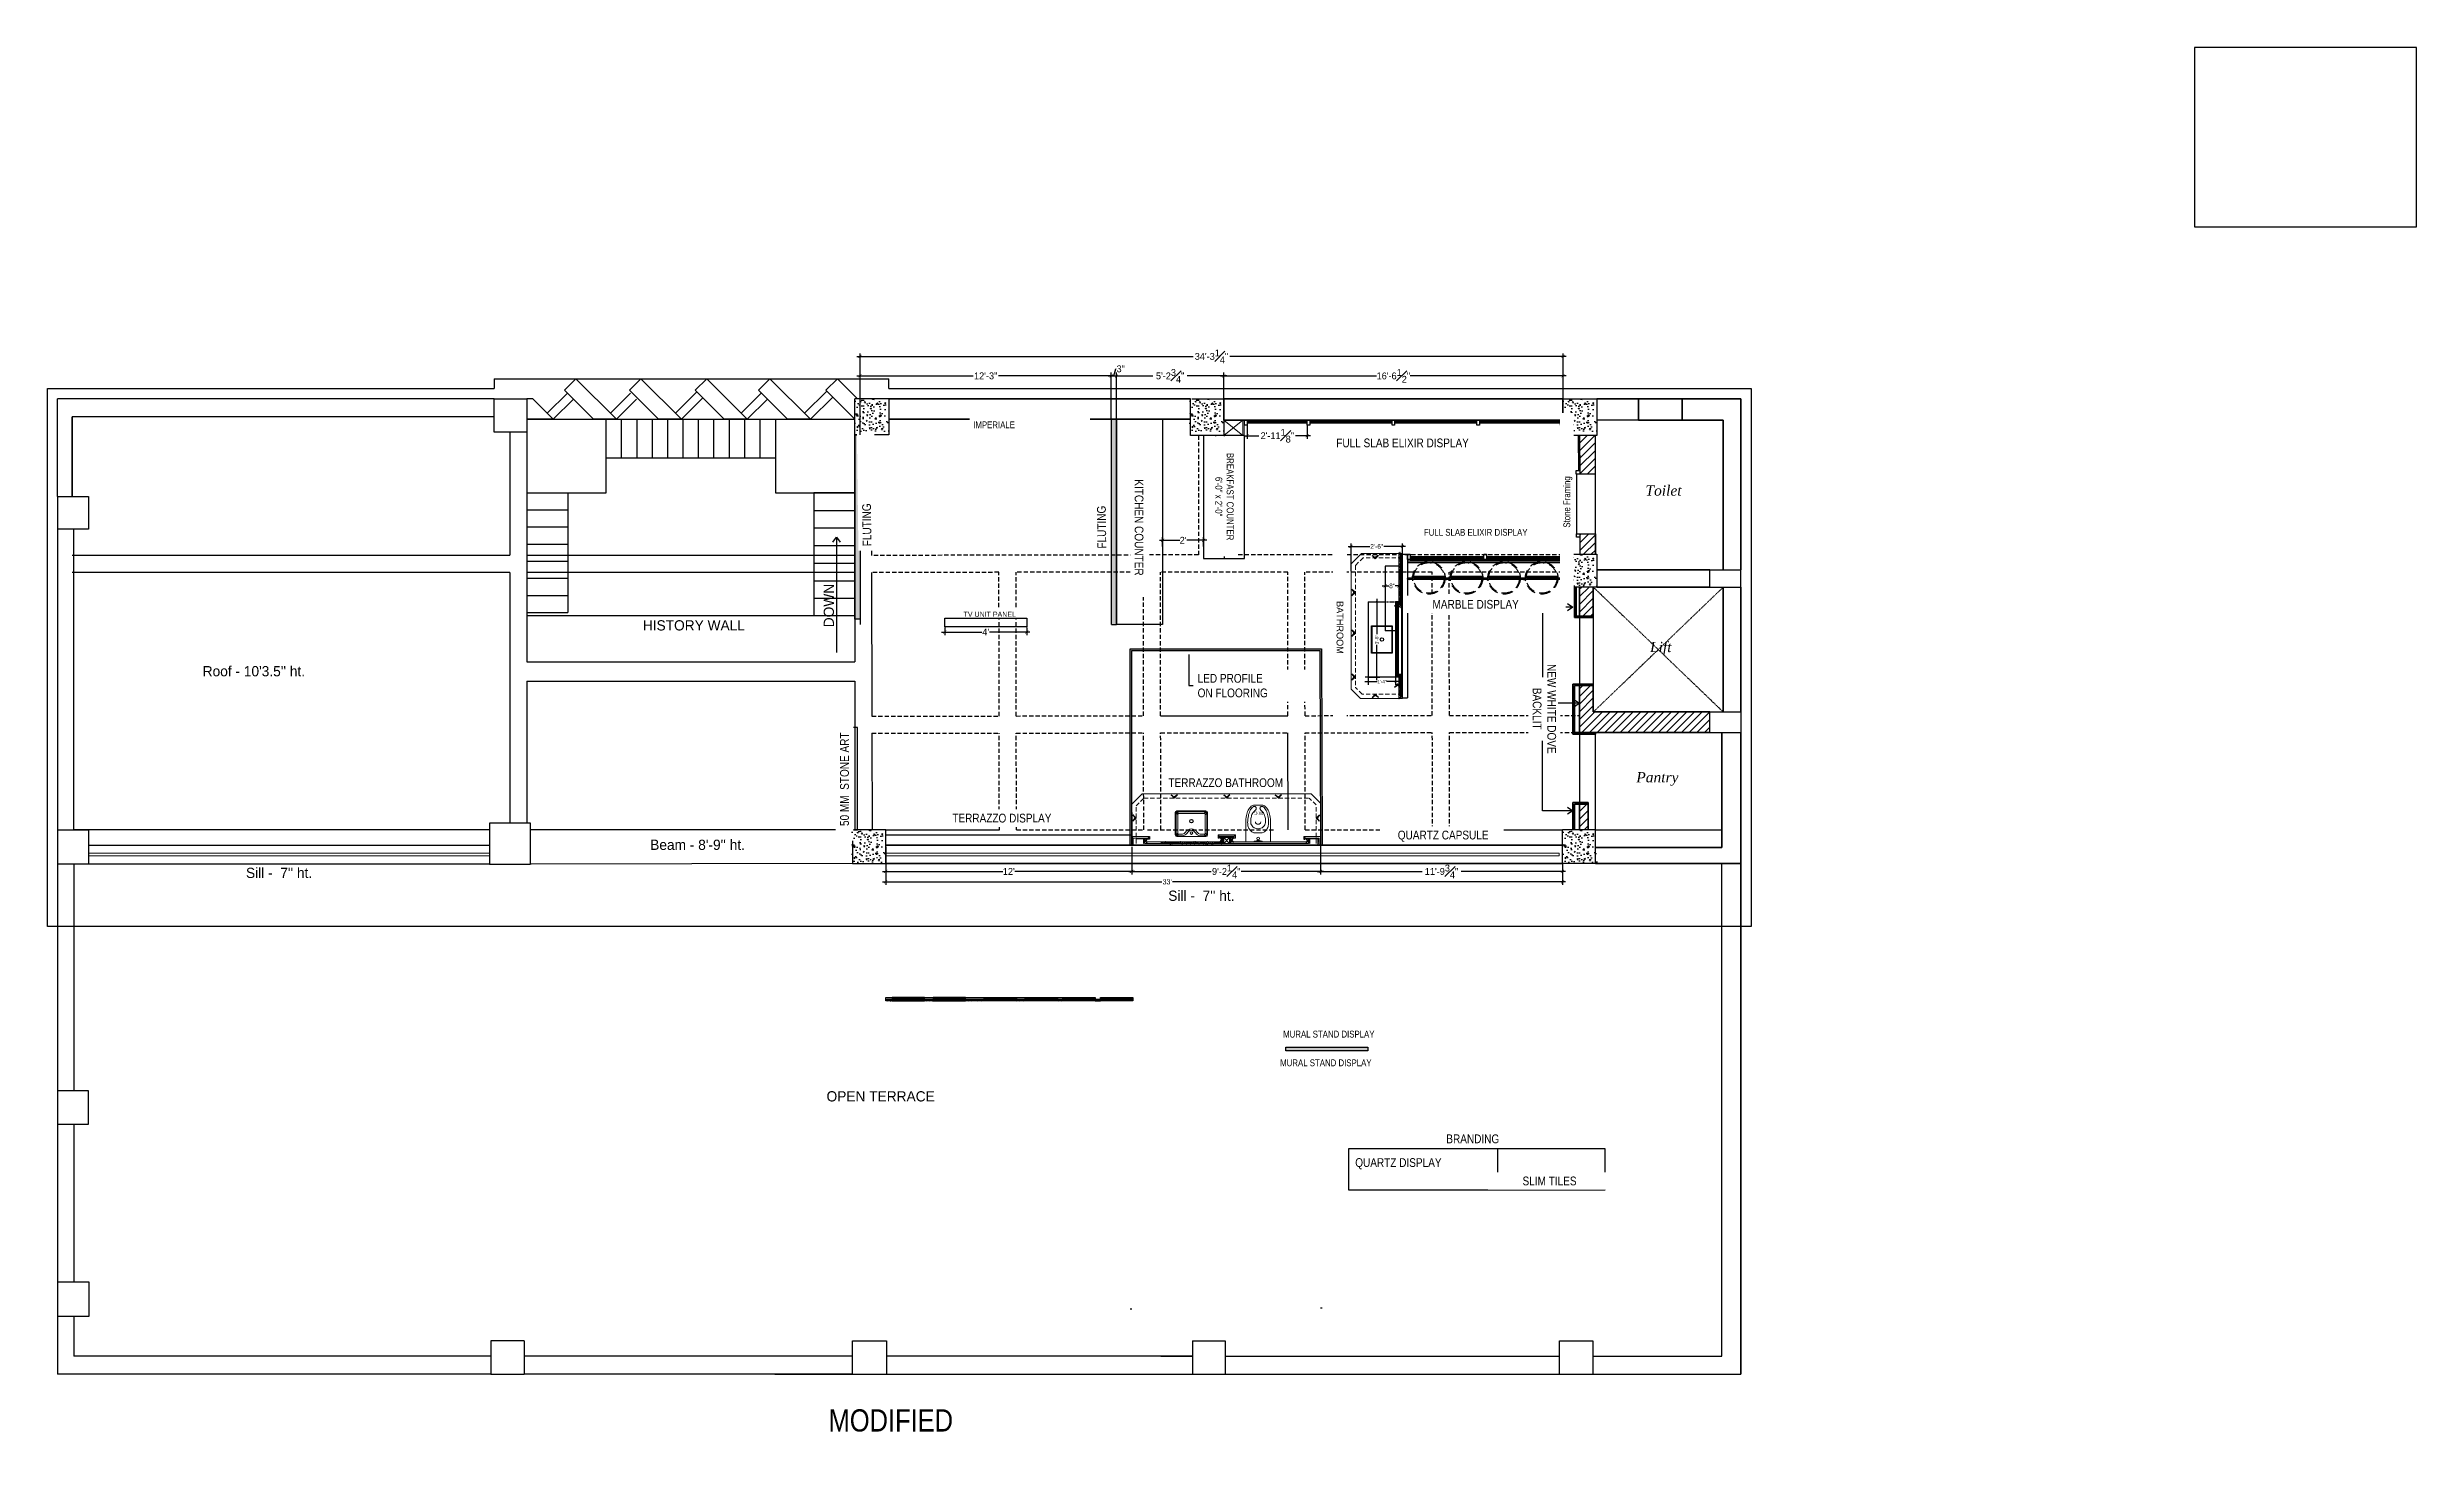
# Model space of a CAD drawing. Header units: inches. Extents: x -137722 to 81594, y -22256 to -1207.
# Drawn here: x -66460 to -65074, y -4024 to -3208 of the extents above; entities that cross this region are included whole.
import ezdxf

# ---------------------------------------------------------------- set-up
doc = ezdxf.new("R2010")
doc.units = ezdxf.units.IN
doc.header["$LTSCALE"] = 0.05
doc.header["$MEASUREMENT"] = 0
doc.header["$PDMODE"] = 3
doc.header["$PDSIZE"] = -4
for name, pattern in [('A2-XREF-115_FURN$0$HIDDEN', [0.375, 0.25, -0.125]), ('DASHED', [0.75, 0.5, -0.25]), ('DASHED2', [0.375, 0.25, -0.125])]:
    doc.linetypes.add(name, pattern=pattern)
doc.layers.get('Defpoints').update_dxf_attribs({"linetype": 'DASHED2'})
for name, color, linetype in [('00 floor', 7, 'Continuous'), ('beam', 7, 'Continuous'), ('Ceiling', 230, 'Continuous'), ('Civil Dimension - Text', 7, 'Continuous'), ('Flooring Hatch', 251, 'Continuous'), ('Furniture Layout', 6, 'Continuous'), ('HATCH', 251, 'Continuous'), ('T-furniture', 7, 'Continuous'), ('text', 176, 'Continuous'), ('Vector Graphics', 7, 'Continuous')]:
    doc.layers.add(name, color=color, linetype=linetype)
for name, color, linetype, lineweight in [('FURNITURE', 36, 'Continuous', 18), ('PCC', 8, 'DASHED', 5), ('WALL', 7, 'Continuous', 35)]:
    doc.layers.add(name, color=color, linetype=linetype, lineweight=lineweight)
doc.styles.add('4MMOF3-8', font='ARIALN.TTF', dxfattribs={"height": 5.12})
doc.styles.add('9-128OF1-4', font='stylu.ttf')
doc.styles.get("Standard").update_dxf_attribs({"font": 'stylu.ttf', "height": 6})
doc.styles.add('times', font='arial.ttf')
doc.dimstyles.new('Annotative', dxfattribs={"dimtxt": 6, "dimasz": 0.18, "dimexe": 0.18, "dimexo": 0.0625, "dimgap": 0.09, "dimtad": 0, "dimtih": 1, "dimtoh": 1, "dimdec": 3, "dimzin": 0, "dimdsep": 46, "dimlunit": 4, "dimtxsty": 'Standard', "dimcen": 0.09, "dimadec": 0, "dimazin": 0, "dimtfac": 1, "dimtdec": 3, "dimtofl": 0, "dimtmove": 0, "dimatfit": 3, "dimfxl": 1, "dimtolj": 1, "dimtzin": 0, "dimarcsym": 0})
doc.dimstyles.new('DIM 1-4', dxfattribs={"dimtxt": 3.0792, "dimasz": 1.82, "dimexe": 1.82, "dimexo": 0, "dimgap": 0.09, "dimtad": 0, "dimzin": 0, "dimdsep": 46, "dimlunit": 4, "dimtxsty": '9-128OF1-4', "dimblk": 'ARCHTICK', "dimcen": 1.8125, "dimdle": 1.82, "dimclrd": 8, "dimclre": 8, "dimadec": 0, "dimazin": 0, "dimtfac": 1, "dimtofl": 0, "dimtmove": 0, "dimatfit": 3, "dimldrblk": 'OPEN90', "dimfxl": 1, "dimtolj": 1, "dimtzin": 0, "dimlwd": -1, "dimarcsym": 0})
doc.dimstyles.new('rhythm des-01', dxfattribs={"dimtxt": 6, "dimasz": 2, "dimexe": 2, "dimexo": 0, "dimgap": 0.09, "dimtad": 0, "dimdec": 0, "dimzin": 0, "dimdsep": 46, "dimlunit": 4, "dimtxsty": 'Standard', "dimblk": 'ARCHTICK', "dimcen": 0, "dimclrd": 251, "dimclre": 251, "dimclrt": 20, "dimadec": 0, "dimazin": 0, "dimtfac": 1, "dimtdec": 0, "dimtix": 1, "dimtofl": 0, "dimtmove": 1, "dimatfit": 0, "dimldrblk": 'ARCHTICK', "dimfxl": 1, "dimtolj": 1, "dimtzin": 0, "dimarcsym": 0})
pattern_1 = [(45, (-200323.1695, -99202.6647), (-2.24506403, 2.24506403), [])]
pattern_2 = [(140, (-74126.1021, 63073.7541), (0.123527825, 1.411929493), [0.147637795, -1.624015748]), (85, (-74126.1021, 63073.7541), (-1.480693177, -0.273132546), [0.118110236, -1.299212598]), (190.4514445, (-74126.0918, 63073.8718), (-1.357165337, 1.138796942), [0.12547282, -1.380201008]), (136.1842, (-74126.4958, 63073.7541), (0.325825356, 2.10086876), [0.22145669, -2.43602362]), (186.6356355, (-74126.4686, 63073.9292), (-1.9175563, 1.83988572), [0.188209335, -2.07030268]), (81.184164, (-74126.4958, 63073.7541), (-1.9175563, 1.83988572), [0.177165354, -1.9488189]), (111, (-74126.3974, 63073.951), (0.792556871, 1.175013882), [0.147637795, -1.624015748]), (56, (-74126.3974, 63073.951), (-1.42746072, 0.47896719), [0.118110236, -1.299212598]), (161.4514447, (-74126.3313, 63074.0489), (-0.634903844, 1.653981057), [0.125472815, -1.380201008]), (127.5, (-74126.1021, 63073.7541), (-0.655302862, 0.023936723), [0, -1.283464567, 0, -1.318897638, 0, -1.304133858]), (97.5, (-74126.1021, 63073.7541), (-0.776401008, 0.51785342), [0, -0.751968504, 0, -1.253937008, 0, -0.497047244]), (57.5, (-74126.1021, 63073.31514), (0.044399354, 1.0508315673), [0, -0.492125984, 0, -1.535433071, 0, -2.037401575]), (47.5, (-74126.1021, 63073.1183), (-0.197057052, 1.14800427), [0, -0.63976378, 0, -1.01968504, 0, -1.446850394])]
pattern_3 = [(135, (-74135.5795, 63073.7541), (-0.441941738, -0.441941738), [])]
pattern_4 = [(135, (-74116.6247, 63073.7541), (-0.441941738, -0.441941738), [])]
pattern_5 = [(45, (2553.31547, 3791.51858), (-0.08838834765, 0.08838834765), [])]
pattern_6 = [(45, (4612.43508, 3908.72265), (-0.08838834765, 0.08838834765), [])]
pattern_7 = [(45, (4684.45, 3827.91863), (-0.08838834765, 0.08838834765), [])]
pattern_8 = [(45, (4684.45, 3828.69863), (-0.08838834765, 0.08838834765), [])]
pattern_9 = [(45, (4708.45, 3827.91863), (-0.08838834765, 0.08838834765), [])]
pattern_10 = [(45, (4708.45, 3828.69863), (-0.08838834765, 0.08838834765), [])]

msp = doc.modelspace()

# ---------------------------------------------------------------- texts
at = {"lineweight": 13, "char_height": 6, "attachment_point": 1}
for s, width, insert in [('{\\fTimes New Roman|b0|i1|c0|p18;\\C3;Toilet}', 96.620028, (-65524.8035, -3464.2823)), ('{\\fTimes New Roman|b0|i1|c0|p18;\\C3;Lift}', 96.620028, (-65522.1126, -3555.8343)), ('{\\fTimes New Roman|b0|i1|c0|p18;\\C3;Pantry}', 96.620028, (-65530.1347, -3632.0678)), ('{\\C3;OPEN TERRACE}', 214.241425, (-66003.9066, -3818.8008))]:
    msp.add_mtext_dynamic_manual_height_columns(s, width=width, gutter_width=12.5, heights=[0], dxfattribs=dict(at, insert=insert))
at = {"insert": (-66005.5755, -3547.2856), "char_height": 6, "attachment_point": 1, "rotation": 90}
msp.add_mtext_dynamic_manual_height_columns('DOWN', width=570.292204, gutter_width=12.5, heights=[95.5975], dxfattribs=at)
at = {"char_height": 6, "attachment_point": 1}
for s, insert in [('HISTORY WALL', (-66111.3987, -3543.1852)), ("Roof - 10'3.5'' ht.", (-66368.9208, -3570.0031)), ("Beam - 8'-9'' ht.", (-66107.0956, -3671.5953)), ("Sill -  7'' ht.", (-66343.5867, -3688.0233)), ("Sill -  7'' ht.", (-65803.9745, -3701.3984))]:
    msp.add_mtext_dynamic_manual_height_columns(s, width=570.292204, gutter_width=12.5, heights=[95.5975], dxfattribs=dict(at, insert=insert))
at = {"layer": 'T-furniture', "color": 1, "insert": (-65751.1031, -3657.1322), "char_height": 1.943628, "width": 18.414923, "attachment_point": 2, "rotation": 180, "style": 'times'}
msp.add_mtext('{\\C7; W.C.}', dxfattribs=at)
at = {"layer": 'text', "ltscale": 50, "attachment_point": 4, "style": '4MMOF3-8', "bg_fill": 2}
for s, insert, char_height, width in [('\\pi8.03998;QUARTZ DISPLAY', (-65702.6258, -3861.2695), 5.12, 66.281096), ('\\pi15.46118;MODIFIED', (-66018.1727, -4011.545), 13, 101.801618)]:
    msp.add_mtext(s, dxfattribs=dict(at, insert=insert, char_height=char_height, width=width))

# ---------------------------------------------------------------- blocks, each defined once
blk = doc.blocks.new('_ArchTick')
at = {"color": 0, "const_width": 0.15}
blk.add_lwpolyline([(-0.5, -0.5), (0.5, 0.5)], dxfattribs=at)
blk = doc.blocks.new('adwawd')
at = {"layer": 'Flooring Hatch', "ltscale": 50, "true_color": 0xcd6928, "transparency": 33554687}
h = blk.add_hatch(color=32, dxfattribs=at)
h.dxf.hatch_style = 1
h.paths.add_polyline_path([(-77941.3, -7094), (-77946, -7099.1), (-77941.3, -7095.7), (-77936.7, -7099.1)])
at = {"layer": 'Civil Dimension - Text', "color": 2, "ltscale": 50}
for p, q in [((-77941.3, -7094), (-77946, -7099.1)), ((-77946, -7099.1), (-77941.3, -7095.7)), ((-77941.3, -7094), (-77936.7, -7099.1)), ((-77936.7, -7099.1), (-77941.3, -7095.7))]:
    blk.add_line(p, q, dxfattribs=at)
blk = doc.blocks.new('*D209')
at = {"layer": 'Civil Dimension - Text', "color": 8, "ltscale": 50, "transparency": 16777216}
for p, q in [((-65986.1, -3400.2), (-65918.1, -3400.2)), ((-65835.5, -3400.2), (-65903.4, -3400.2))]:
    blk.add_line(p, q, dxfattribs=at)
at = {"layer": 'Civil Dimension - Text', "color": 8, "lineweight": -2, "ltscale": 50, "transparency": 16777216}
for p, q in [((-65984.3, -3434.6), (-65984.3, -3398.3)), ((-65837.3, -3425.6), (-65837.3, -3398.3))]:
    blk.add_line(p, q, dxfattribs=at)
at = {"layer": 'Defpoints', "color": 0, "ltscale": 50, "transparency": 16777216}
for p in [(-65837.3, -3400.2), (-65984.3, -3434.6), (-65837.3, -3425.6)]:
    blk.add_point(p, dxfattribs=at)
at = {"layer": 'Civil Dimension - Text', "color": 8, "ltscale": 50, "transparency": 16777216, "xscale": 1.82, "yscale": 1.82, "zscale": 1.82, "rotation": 180}
blk.add_blockref('_ArchTick', (-65984.3, -3400.2), dxfattribs=at)
at = {"layer": 'Civil Dimension - Text', "color": 8, "ltscale": 50, "transparency": 16777216, "xscale": 1.82, "yscale": 1.82, "zscale": 1.82}
blk.add_blockref('_ArchTick', (-65837.3, -3400.2), dxfattribs=at)
at = {"layer": 'Civil Dimension - Text', "color": 0, "ltscale": 50, "transparency": 16777216, "insert": (-65910.8, -3400.2), "char_height": 4, "attachment_point": 5, "style": '9-128OF1-4'}
blk.add_mtext('\\A1;12\'-3"', dxfattribs=at)
blk = doc.blocks.new('_Open90')
at = {"color": 0, "linetype": 'ByBlock', "lineweight": -2}
for p, q in [((0, 0), (-1, 0)), ((-0.5, 0.5), (0, 0)), ((0, 0), (-0.5, -0.5))]:
    blk.add_line(p, q, dxfattribs=at)
blk = doc.blocks.new('*D210')
at = {"layer": 'Civil Dimension - Text', "color": 8, "ltscale": 50, "transparency": 16777216}
for p, q in [((-65835.8, -3400.2), (-65834.6, -3396.1)), ((-65834.6, -3396.1), (-65834.4, -3396.1)), ((-65839.1, -3400.2), (-65832.5, -3400.2))]:
    blk.add_line(p, q, dxfattribs=at)
at = {"layer": 'Civil Dimension - Text', "color": 8, "lineweight": -2, "ltscale": 50, "transparency": 16777216}
for p, q in [((-65837.3, -3425.6), (-65837.3, -3398.3)), ((-65834.3, -3425.6), (-65834.3, -3398.3))]:
    blk.add_line(p, q, dxfattribs=at)
at = {"layer": 'Defpoints', "color": 0, "ltscale": 50, "transparency": 16777216}
for p in [(-65834.3, -3400.2), (-65837.3, -3425.6), (-65834.3, -3425.6)]:
    blk.add_point(p, dxfattribs=at)
at = {"layer": 'Civil Dimension - Text', "color": 8, "ltscale": 50, "transparency": 16777216, "xscale": 1.82, "yscale": 1.82, "zscale": 1.82, "rotation": 180}
blk.add_blockref('_ArchTick', (-65837.3, -3400.2), dxfattribs=at)
at = {"layer": 'Civil Dimension - Text', "color": 8, "ltscale": 50, "transparency": 16777216, "xscale": 1.82, "yscale": 1.82, "zscale": 1.82}
blk.add_blockref('_ArchTick', (-65834.3, -3400.2), dxfattribs=at)
at = {"layer": 'Civil Dimension - Text', "color": 0, "ltscale": 50, "transparency": 16777216, "insert": (-65831.8, -3396.1), "char_height": 4, "attachment_point": 5, "style": '9-128OF1-4'}
blk.add_mtext('\\A1;3"', dxfattribs=at)
blk = doc.blocks.new('*D211')
at = {"layer": 'Civil Dimension - Text', "color": 8, "ltscale": 50, "transparency": 16777216}
for p, q in [((-65836.1, -3400.2), (-65813, -3400.2)), ((-65769.7, -3400.2), (-65792.9, -3400.2))]:
    blk.add_line(p, q, dxfattribs=at)
at = {"layer": 'Civil Dimension - Text', "color": 8, "lineweight": -2, "ltscale": 50, "transparency": 16777216}
for p, q in [((-65834.3, -3425.6), (-65834.3, -3398.3)), ((-65771.5, -3426.1), (-65771.5, -3398.3))]:
    blk.add_line(p, q, dxfattribs=at)
at = {"layer": 'Defpoints', "color": 0, "ltscale": 50, "transparency": 16777216}
for p in [(-65771.5, -3400.2), (-65834.3, -3425.6), (-65771.5, -3426.1)]:
    blk.add_point(p, dxfattribs=at)
at = {"layer": 'Civil Dimension - Text', "color": 8, "ltscale": 50, "transparency": 16777216, "xscale": 1.82, "yscale": 1.82, "zscale": 1.82, "rotation": 180}
blk.add_blockref('_ArchTick', (-65834.3, -3400.2), dxfattribs=at)
at = {"layer": 'Civil Dimension - Text', "color": 8, "ltscale": 50, "transparency": 16777216, "xscale": 1.82, "yscale": 1.82, "zscale": 1.82}
blk.add_blockref('_ArchTick', (-65771.5, -3400.2), dxfattribs=at)
at = {"layer": 'Civil Dimension - Text', "color": 0, "ltscale": 50, "transparency": 16777216, "insert": (-65802.9, -3400.2), "char_height": 4, "attachment_point": 5, "style": '9-128OF1-4'}
blk.add_mtext('\\A1;5\'-2{\\H1x;\\S3#4;}"', dxfattribs=at)
blk = doc.blocks.new('*D205')
at = {"layer": 'Civil Dimension - Text', "color": 8, "ltscale": 50, "transparency": 16777216}
for p, q in [((-65773.4, -3400.2), (-65682.1, -3400.2)), ((-65571.2, -3400.2), (-65662.5, -3400.2))]:
    blk.add_line(p, q, dxfattribs=at)
at = {"layer": 'Civil Dimension - Text', "color": 8, "lineweight": -2, "ltscale": 50, "transparency": 16777216}
for p, q in [((-65771.5, -3426.1), (-65771.5, -3398.3)), ((-65573, -3426.1), (-65573, -3398.3))]:
    blk.add_line(p, q, dxfattribs=at)
at = {"layer": 'Defpoints', "color": 0, "ltscale": 50, "transparency": 16777216}
for p in [(-65573, -3400.2), (-65771.5, -3426.1), (-65573, -3426.1)]:
    blk.add_point(p, dxfattribs=at)
at = {"layer": 'Civil Dimension - Text', "color": 8, "ltscale": 50, "transparency": 16777216, "xscale": 1.82, "yscale": 1.82, "zscale": 1.82, "rotation": 180}
blk.add_blockref('_ArchTick', (-65771.5, -3400.2), dxfattribs=at)
at = {"layer": 'Civil Dimension - Text', "color": 8, "ltscale": 50, "transparency": 16777216, "xscale": 1.82, "yscale": 1.82, "zscale": 1.82}
blk.add_blockref('_ArchTick', (-65573, -3400.2), dxfattribs=at)
at = {"layer": 'Civil Dimension - Text', "color": 0, "ltscale": 50, "transparency": 16777216, "insert": (-65672.3, -3400.2), "char_height": 4, "attachment_point": 5, "style": '9-128OF1-4'}
blk.add_mtext('\\A1;16\'-6{\\H1x;\\S1#2;}"', dxfattribs=at)
blk = doc.blocks.new('*D212')
at = {"layer": 'Civil Dimension - Text', "color": 8, "ltscale": 50, "transparency": 16777216}
for p, q in [((-65986.1, -3388.8), (-65789.4, -3388.8)), ((-65571.2, -3388.8), (-65767.9, -3388.8))]:
    blk.add_line(p, q, dxfattribs=at)
at = {"layer": 'Civil Dimension - Text', "color": 8, "lineweight": -2, "ltscale": 50, "transparency": 16777216}
for p, q in [((-65984.3, -3434.6), (-65984.3, -3387)), ((-65573, -3434.6), (-65573, -3387))]:
    blk.add_line(p, q, dxfattribs=at)
at = {"layer": 'Defpoints', "color": 0, "ltscale": 50, "transparency": 16777216}
for p in [(-65573, -3388.8), (-65984.3, -3434.6), (-65573, -3434.6)]:
    blk.add_point(p, dxfattribs=at)
at = {"layer": 'Civil Dimension - Text', "color": 8, "ltscale": 50, "transparency": 16777216, "xscale": 1.82, "yscale": 1.82, "zscale": 1.82, "rotation": 180}
blk.add_blockref('_ArchTick', (-65984.3, -3388.8), dxfattribs=at)
at = {"layer": 'Civil Dimension - Text', "color": 8, "ltscale": 50, "transparency": 16777216, "xscale": 1.82, "yscale": 1.82, "zscale": 1.82}
blk.add_blockref('_ArchTick', (-65573, -3388.8), dxfattribs=at)
at = {"layer": 'Civil Dimension - Text', "color": 0, "ltscale": 50, "transparency": 16777216, "insert": (-65778.7, -3388.8), "char_height": 4, "attachment_point": 5, "style": '9-128OF1-4'}
blk.add_mtext('\\A1;34\'-3{\\H1x;\\S1#4;}"', dxfattribs=at)
blk = doc.blocks.new('*D213')
at = {"layer": 'Civil Dimension - Text', "color": 8, "lineweight": -2, "ltscale": 50, "transparency": 16777216}
for p, q in [((-65969.3, -3675.7), (-65969.3, -3692)), ((-65825.3, -3675.7), (-65825.3, -3692))]:
    blk.add_line(p, q, dxfattribs=at)
at = {"layer": 'Civil Dimension - Text', "color": 8, "ltscale": 50, "transparency": 16777216}
for p, q in [((-65971.1, -3690.2), (-65900.7, -3690.2)), ((-65823.5, -3690.2), (-65893.8, -3690.2))]:
    blk.add_line(p, q, dxfattribs=at)
at = {"layer": 'Defpoints', "color": 0, "ltscale": 50, "transparency": 16777216}
for p in [(-65969.3, -3675.7), (-65825.3, -3675.7), (-65825.3, -3690.2)]:
    blk.add_point(p, dxfattribs=at)
at = {"layer": 'Civil Dimension - Text', "color": 8, "ltscale": 50, "transparency": 16777216, "xscale": 1.82, "yscale": 1.82, "zscale": 1.82, "rotation": 180}
blk.add_blockref('_ArchTick', (-65969.3, -3690.2), dxfattribs=at)
at = {"layer": 'Civil Dimension - Text', "color": 8, "ltscale": 50, "transparency": 16777216, "xscale": 1.82, "yscale": 1.82, "zscale": 1.82}
blk.add_blockref('_ArchTick', (-65825.3, -3690.2), dxfattribs=at)
at = {"layer": 'Civil Dimension - Text', "color": 0, "ltscale": 50, "transparency": 16777216, "insert": (-65897.3, -3690.2), "char_height": 4, "attachment_point": 5, "style": '9-128OF1-4'}
blk.add_mtext("\\A1;12'", dxfattribs=at)
blk = doc.blocks.new('*D206')
at = {"layer": 'Civil Dimension - Text', "color": 8, "lineweight": -2, "ltscale": 50, "transparency": 16777216}
for p, q in [((-65825.3, -3685.6), (-65825.3, -3692)), ((-65715, -3674.9), (-65715, -3692))]:
    blk.add_line(p, q, dxfattribs=at)
at = {"layer": 'Civil Dimension - Text', "color": 8, "ltscale": 50, "transparency": 16777216}
for p, q in [((-65827.1, -3690.2), (-65778.9, -3690.2)), ((-65713.2, -3690.2), (-65761.4, -3690.2))]:
    blk.add_line(p, q, dxfattribs=at)
at = {"layer": 'Defpoints', "color": 0, "ltscale": 50, "transparency": 16777216}
for p in [(-65825.3, -3685.6), (-65715, -3674.9), (-65715, -3690.2)]:
    blk.add_point(p, dxfattribs=at)
at = {"layer": 'Civil Dimension - Text', "color": 8, "ltscale": 50, "transparency": 16777216, "xscale": 1.82, "yscale": 1.82, "zscale": 1.82, "rotation": 180}
blk.add_blockref('_ArchTick', (-65825.3, -3690.2), dxfattribs=at)
at = {"layer": 'Civil Dimension - Text', "color": 8, "ltscale": 50, "transparency": 16777216, "xscale": 1.82, "yscale": 1.82, "zscale": 1.82}
blk.add_blockref('_ArchTick', (-65715, -3690.2), dxfattribs=at)
at = {"layer": 'Civil Dimension - Text', "color": 0, "ltscale": 50, "transparency": 16777216, "insert": (-65770.1, -3690.2), "char_height": 4, "attachment_point": 5, "style": '9-128OF1-4'}
blk.add_mtext('\\A1;9\'-2{\\H1x;\\S1#4;}"', dxfattribs=at)
blk = doc.blocks.new('*D214')
at = {"layer": 'Civil Dimension - Text', "color": 8, "lineweight": -2, "ltscale": 50, "transparency": 16777216}
for p, q in [((-65715, -3685.6), (-65715, -3692)), ((-65573.3, -3685.6), (-65573.3, -3692))]:
    blk.add_line(p, q, dxfattribs=at)
at = {"layer": 'Civil Dimension - Text', "color": 8, "ltscale": 50, "transparency": 16777216}
for p, q in [((-65716.8, -3690.2), (-65655.5, -3690.2)), ((-65571.5, -3690.2), (-65632.7, -3690.2))]:
    blk.add_line(p, q, dxfattribs=at)
at = {"layer": 'Defpoints', "color": 0, "ltscale": 50, "transparency": 16777216}
for p in [(-65715, -3685.6), (-65573.3, -3685.6), (-65573.3, -3690.2)]:
    blk.add_point(p, dxfattribs=at)
at = {"layer": 'Civil Dimension - Text', "color": 8, "ltscale": 50, "transparency": 16777216, "xscale": 1.82, "yscale": 1.82, "zscale": 1.82, "rotation": 180}
blk.add_blockref('_ArchTick', (-65715, -3690.2), dxfattribs=at)
at = {"layer": 'Civil Dimension - Text', "color": 8, "ltscale": 50, "transparency": 16777216, "xscale": 1.82, "yscale": 1.82, "zscale": 1.82}
blk.add_blockref('_ArchTick', (-65573.3, -3690.2), dxfattribs=at)
at = {"layer": 'Civil Dimension - Text', "color": 0, "ltscale": 50, "transparency": 16777216, "insert": (-65644.1, -3690.2), "char_height": 4, "attachment_point": 5, "style": '9-128OF1-4'}
blk.add_mtext('\\A1;11\'-9{\\H1x;\\S3#4;}"', dxfattribs=at)
blk = doc.blocks.new('*D207')
at = {"layer": 'Civil Dimension - Text', "color": 8, "lineweight": -2, "ltscale": 50, "transparency": 16777216}
for p, q in [((-65969.3, -3685.6), (-65969.3, -3698.1)), ((-65573.3, -3687.5), (-65573.3, -3698.1))]:
    blk.add_line(p, q, dxfattribs=at)
at = {"layer": 'Civil Dimension - Text', "color": 8, "ltscale": 50, "transparency": 16777216}
for p, q in [((-65971.1, -3696.3), (-65807.8, -3696.3)), ((-65571.5, -3696.3), (-65801.5, -3696.3))]:
    blk.add_line(p, q, dxfattribs=at)
at = {"layer": 'Defpoints', "color": 0, "ltscale": 50, "transparency": 16777216}
for p in [(-65969.3, -3685.6), (-65573.3, -3687.5), (-65573.3, -3696.3)]:
    blk.add_point(p, dxfattribs=at)
at = {"layer": 'Civil Dimension - Text', "color": 8, "ltscale": 50, "transparency": 16777216, "xscale": 1.82, "yscale": 1.82, "zscale": 1.82, "rotation": 180}
blk.add_blockref('_ArchTick', (-65969.3, -3696.3), dxfattribs=at)
at = {"layer": 'Civil Dimension - Text', "color": 8, "ltscale": 50, "transparency": 16777216, "xscale": 1.82, "yscale": 1.82, "zscale": 1.82}
blk.add_blockref('_ArchTick', (-65573.3, -3696.3), dxfattribs=at)
at = {"layer": 'Civil Dimension - Text', "color": 0, "ltscale": 50, "transparency": 16777216, "insert": (-65804.6, -3696.3), "char_height": 3, "attachment_point": 5, "style": '9-128OF1-4'}
blk.add_mtext("\\A1;33'", dxfattribs=at)
blk = doc.blocks.new('*D215')
at = {"layer": 'Civil Dimension - Text', "color": 8, "ltscale": 50, "transparency": 16777216}
for p, q in [((-65759.6, -3435.2), (-65750.9, -3435.2)), ((-65720.8, -3435.2), (-65729.6, -3435.2))]:
    blk.add_line(p, q, dxfattribs=at)
at = {"layer": 'Civil Dimension - Text', "color": 8, "lineweight": -2, "ltscale": 50, "transparency": 16777216}
for p, q in [((-65757.8, -3429.1), (-65757.8, -3437)), ((-65722.7, -3429.1), (-65722.7, -3437))]:
    blk.add_line(p, q, dxfattribs=at)
at = {"layer": 'Defpoints', "color": 0, "ltscale": 50, "transparency": 16777216}
for p in [(-65757.8, -3429.1), (-65757.8, -3435.2), (-65722.7, -3429.1)]:
    blk.add_point(p, dxfattribs=at)
at = {"layer": 'Civil Dimension - Text', "color": 8, "ltscale": 50, "transparency": 16777216, "xscale": 1.82, "yscale": 1.82, "zscale": 1.82, "rotation": 180}
blk.add_blockref('_ArchTick', (-65757.8, -3435.2), dxfattribs=at)
at = {"layer": 'Civil Dimension - Text', "color": 8, "ltscale": 50, "transparency": 16777216, "xscale": 1.82, "yscale": 1.82, "zscale": 1.82}
blk.add_blockref('_ArchTick', (-65722.7, -3435.2), dxfattribs=at)
at = {"layer": 'Civil Dimension - Text', "color": 0, "ltscale": 50, "transparency": 16777216, "insert": (-65740.2, -3435.2), "char_height": 4, "attachment_point": 5, "style": '9-128OF1-4'}
blk.add_mtext('\\A1;2\'-11{\\H1x;\\S1#8;}"', dxfattribs=at)
blk = doc.blocks.new('*D208')
at = {"layer": 'Civil Dimension - Text', "color": 8, "ltscale": 50, "transparency": 16777216}
for p, q in [((-65809.1, -3496.4), (-65797.3, -3496.4)), ((-65781.5, -3496.4), (-65793.2, -3496.4))]:
    blk.add_line(p, q, dxfattribs=at)
at = {"layer": 'Civil Dimension - Text', "color": 8, "lineweight": -2, "ltscale": 50, "transparency": 16777216}
for p, q in [((-65807.3, -3500), (-65807.3, -3494.6)), ((-65783.3, -3500), (-65783.3, -3494.6))]:
    blk.add_line(p, q, dxfattribs=at)
at = {"layer": 'Defpoints', "color": 0, "ltscale": 50, "transparency": 16777216}
for p in [(-65807.3, -3496.4), (-65807.3, -3500), (-65783.3, -3500)]:
    blk.add_point(p, dxfattribs=at)
at = {"layer": 'Civil Dimension - Text', "color": 8, "ltscale": 50, "transparency": 16777216, "xscale": 1.82, "yscale": 1.82, "zscale": 1.82, "rotation": 180}
blk.add_blockref('_ArchTick', (-65807.3, -3496.4), dxfattribs=at)
at = {"layer": 'Civil Dimension - Text', "color": 8, "ltscale": 50, "transparency": 16777216, "xscale": 1.82, "yscale": 1.82, "zscale": 1.82}
blk.add_blockref('_ArchTick', (-65783.3, -3496.4), dxfattribs=at)
at = {"layer": 'Civil Dimension - Text', "color": 0, "ltscale": 50, "transparency": 16777216, "insert": (-65795.3, -3496.4), "char_height": 4, "attachment_point": 5, "style": '9-128OF1-4'}
blk.add_mtext("\\A1;2'", dxfattribs=at)
blk = doc.blocks.new('*D216')
at = {"layer": 'Civil Dimension - Text', "color": 8, "ltscale": 50, "transparency": 16777216}
for p, q in [((-65698.8, -3500), (-65686.1, -3500)), ((-65665.2, -3500), (-65677.9, -3500))]:
    blk.add_line(p, q, dxfattribs=at)
at = {"layer": 'Civil Dimension - Text', "color": 8, "lineweight": -2, "ltscale": 50, "transparency": 16777216}
for p, q in [((-65697, -3514.4), (-65697, -3498.2)), ((-65667, -3505.9), (-65667, -3498.2))]:
    blk.add_line(p, q, dxfattribs=at)
at = {"layer": 'Defpoints', "color": 0, "ltscale": 50, "transparency": 16777216}
for p in [(-65697, -3500), (-65667, -3505.9), (-65697, -3514.4)]:
    blk.add_point(p, dxfattribs=at)
at = {"layer": 'Civil Dimension - Text', "color": 8, "ltscale": 50, "transparency": 16777216, "xscale": 1.82, "yscale": 1.82, "zscale": 1.82, "rotation": 180}
blk.add_blockref('_ArchTick', (-65697, -3500), dxfattribs=at)
at = {"layer": 'Civil Dimension - Text', "color": 8, "ltscale": 50, "transparency": 16777216, "xscale": 1.82, "yscale": 1.82, "zscale": 1.82}
blk.add_blockref('_ArchTick', (-65667, -3500), dxfattribs=at)
at = {"layer": 'Civil Dimension - Text', "color": 0, "ltscale": 50, "transparency": 16777216, "insert": (-65682, -3500), "char_height": 2.75, "attachment_point": 5, "style": '9-128OF1-4'}
blk.add_mtext('\\A1;2\'-6"', dxfattribs=at)
blk = doc.blocks.new('*D217')
at = {"layer": 'Civil Dimension - Text', "color": 8, "ltscale": 50, "transparency": 16777216}
for p, q in [((-65678.8, -3523.1), (-65674.9, -3523.1)), ((-65667.2, -3523.1), (-65671.2, -3523.1))]:
    blk.add_line(p, q, dxfattribs=at)
at = {"layer": 'Civil Dimension - Text', "color": 8, "lineweight": -2, "ltscale": 50, "transparency": 16777216}
for p, q in [((-65677, -3522.1), (-65677, -3524.9)), ((-65669, -3522.1), (-65669, -3524.9))]:
    blk.add_line(p, q, dxfattribs=at)
at = {"layer": 'Defpoints', "color": 0, "ltscale": 50, "transparency": 16777216}
for p in [(-65677, -3522.1), (-65677, -3523.1), (-65669, -3522.1)]:
    blk.add_point(p, dxfattribs=at)
at = {"layer": 'Civil Dimension - Text', "color": 8, "ltscale": 50, "transparency": 16777216, "xscale": 1.82, "yscale": 1.82, "zscale": 1.82, "rotation": 180}
blk.add_blockref('_ArchTick', (-65677, -3523.1), dxfattribs=at)
at = {"layer": 'Civil Dimension - Text', "color": 8, "ltscale": 50, "transparency": 16777216, "xscale": 1.82, "yscale": 1.82, "zscale": 1.82}
blk.add_blockref('_ArchTick', (-65669, -3523.1), dxfattribs=at)
at = {"layer": 'Civil Dimension - Text', "color": 0, "ltscale": 50, "transparency": 16777216, "insert": (-65673, -3523.1), "char_height": 2.75, "attachment_point": 5, "style": '9-128OF1-4'}
blk.add_mtext('\\A1;8"', dxfattribs=at)
blk = doc.blocks.new('*D218')
at = {"layer": 'Civil Dimension - Text', "color": 8, "ltscale": 50, "transparency": 16777216}
for p, q in [((-65688.9, -3579.1), (-65681.8, -3579.1)), ((-65669.2, -3579.1), (-65676.3, -3579.1))]:
    blk.add_line(p, q, dxfattribs=at)
at = {"layer": 'Civil Dimension - Text', "color": 8, "lineweight": -2, "ltscale": 50, "transparency": 16777216}
for p, q in [((-65687, -3576.4), (-65687, -3581)), ((-65671, -3576.8), (-65671, -3581))]:
    blk.add_line(p, q, dxfattribs=at)
at = {"layer": 'Defpoints', "color": 0, "ltscale": 50, "transparency": 16777216}
for p in [(-65687, -3576.4), (-65687, -3579.1), (-65671, -3576.8)]:
    blk.add_point(p, dxfattribs=at)
at = {"layer": 'Civil Dimension - Text', "color": 8, "ltscale": 50, "transparency": 16777216, "rotation": 180}
blk.add_blockref('_ArchTick', (-65687, -3579.1), dxfattribs=at)
at = {"layer": 'Civil Dimension - Text', "color": 8, "ltscale": 50, "transparency": 16777216}
blk.add_blockref('_ArchTick', (-65671, -3579.1), dxfattribs=at)
at = {"layer": 'Civil Dimension - Text', "color": 0, "ltscale": 50, "transparency": 16777216, "insert": (-65679, -3579.1), "char_height": 2, "attachment_point": 5, "style": '9-128OF1-4'}
blk.add_mtext('\\A1;1\'-4"', dxfattribs=at)
blk = doc.blocks.new('*D219')
at = {"layer": 'Civil Dimension - Text', "color": 8, "lineweight": -2, "ltscale": 50, "transparency": 16777216}
for p, q in [((-65687, -3532.5), (-65680.1, -3532.5)), ((-65687, -3576.5), (-65680.1, -3576.5))]:
    blk.add_line(p, q, dxfattribs=at)
at = {"layer": 'Civil Dimension - Text', "color": 8, "ltscale": 50, "transparency": 16777216}
for p, q in [((-65681.9, -3530.6), (-65681.9, -3551.4)), ((-65681.9, -3578.3), (-65681.9, -3557.5))]:
    blk.add_line(p, q, dxfattribs=at)
at = {"layer": 'Defpoints', "color": 0, "ltscale": 50, "transparency": 16777216}
for p in [(-65687, -3532.5), (-65687, -3576.5), (-65681.9, -3576.5)]:
    blk.add_point(p, dxfattribs=at)
at = {"layer": 'Civil Dimension - Text', "color": 8, "ltscale": 50, "transparency": 16777216}
for p, rotation in [((-65681.9, -3532.5), 90), ((-65681.9, -3576.5), 270)]:
    blk.add_blockref('_ArchTick', p, dxfattribs=dict(at, rotation=rotation))
at = {"layer": 'Civil Dimension - Text', "color": 0, "ltscale": 50, "transparency": 16777216, "insert": (-65681.9, -3554.5), "char_height": 2, "attachment_point": 5, "rotation": 90, "style": '9-128OF1-4'}
blk.add_mtext('\\A1;3\'-8"', dxfattribs=at)
blk = doc.blocks.new('*D220')
at = {"layer": 'Civil Dimension - Text', "color": 8, "lineweight": -2, "ltscale": 50, "transparency": 16777216}
for p, q in [((-65934.8, -3547.5), (-65934.8, -3551.9)), ((-65886.8, -3547.5), (-65886.8, -3551.9))]:
    blk.add_line(p, q, dxfattribs=at)
at = {"layer": 'Civil Dimension - Text', "color": 8, "ltscale": 50, "transparency": 16777216}
for p, q in [((-65936.6, -3550.1), (-65913, -3550.1)), ((-65885, -3550.1), (-65908.5, -3550.1))]:
    blk.add_line(p, q, dxfattribs=at)
at = {"layer": 'Defpoints', "color": 0, "ltscale": 50, "transparency": 16777216}
for p in [(-65934.8, -3547.5), (-65886.8, -3547.5), (-65886.8, -3550.1)]:
    blk.add_point(p, dxfattribs=at)
at = {"layer": 'Civil Dimension - Text', "color": 8, "ltscale": 50, "transparency": 16777216, "xscale": 1.82, "yscale": 1.82, "zscale": 1.82, "rotation": 180}
blk.add_blockref('_ArchTick', (-65934.8, -3550.1), dxfattribs=at)
at = {"layer": 'Civil Dimension - Text', "color": 8, "ltscale": 50, "transparency": 16777216, "xscale": 1.82, "yscale": 1.82, "zscale": 1.82}
blk.add_blockref('_ArchTick', (-65886.8, -3550.1), dxfattribs=at)
at = {"layer": 'Civil Dimension - Text', "color": 0, "ltscale": 50, "transparency": 16777216, "insert": (-65910.8, -3550.1), "char_height": 4, "attachment_point": 5, "style": '9-128OF1-4'}
blk.add_mtext("\\A1;4'", dxfattribs=at)

# ---------------------------------------------------------------- dimensions: what is measured, and where the dimension line sits
at = {"layer": 'Civil Dimension - Text', "ltscale": 50}
for base, p1, p2, override, picture, middle in [((-65834.2831, -3400.1541), (-65837.2831, -3425.6187), (-65834.2831, -3425.6187), {"dimtxt": 4, "dimdec": 3, "dimtdec": 3, "dimtmove": 1, "dimfxl": 0, "dimfrac": 1, "dimarcsym": 1}, '*D210', (-65834.3051, -3396.1274)), ((-65771.5331, -3400.1541), (-65834.2831, -3425.6187), (-65771.5331, -3426.1187), {"dimtxt": 4, "dimdec": 3, "dimtdec": 3, "dimtmove": 1, "dimfxl": 0, "dimfrac": 1, "dimarcsym": 1}, '*D211', (-65802.9081, -3400.1541)), ((-65573.0331, -3400.1541), (-65771.5331, -3426.1187), (-65573.0331, -3426.1187), {"dimtxt": 4, "dimdec": 3, "dimtdec": 3, "dimtmove": 1, "dimfxl": 0, "dimfrac": 1, "dimarcsym": 1}, '*D205', (-65672.2831, -3400.1541)), ((-65687.0347, -3579.1361), (-65671.0247, -3576.8254), (-65687.0347, -3576.4362), {"dimtxt": 2, "dimasz": 1, "dimdec": 3, "dimtdec": 3, "dimtmove": 1, "dimfxl": 0, "dimfrac": 1, "dimarcsym": 1}, '*D218', (-65679.0297, -3579.1361)), ((-65825.2831, -3690.2006), (-65969.2831, -3675.7437), (-65825.2831, -3675.7437), {"dimtxt": 4, "dimdec": 3, "dimtdec": 3, "dimtmove": 1, "dimfxl": 0, "dimfrac": 1, "dimarcsym": 1}, '*D213', (-65897.2831, -3690.2006)), ((-65715.0052, -3690.2006), (-65825.2831, -3685.6187), (-65715.0052, -3674.8687), {"dimtxt": 4, "dimdec": 3, "dimtdec": 3, "dimtmove": 1, "dimfxl": 0, "dimfrac": 1, "dimarcsym": 1}, '*D206', (-65770.1442, -3690.2006)), ((-65573.2831, -3690.2006), (-65715.0052, -3685.6187), (-65573.2831, -3685.6187), {"dimtxt": 4, "dimdec": 3, "dimtdec": 3, "dimtmove": 1, "dimfxl": 0, "dimfrac": 1, "dimarcsym": 1}, '*D214', (-65644.1442, -3690.2006))]:
    dim = msp.add_linear_dim(base=base, p1=p1, p2=p2, dimstyle='DIM 1-4', override=override, dxfattribs=at)
    dim.commit()
    dim.dimension.update_dxf_attribs({"geometry": picture, "text_midpoint": middle})
dim = msp.add_linear_dim(base=(-65573.2831, -3696.2672), p1=(-65969.2831, -3685.6187), p2=(-65573.2831, -3687.4788), dimstyle='DIM 1-4', override={"dimtxt": 3, "dimdec": 3, "dimtdec": 3, "dimtmove": 1, "dimfxl": 0, "dimfrac": 1, "dimarcsym": 1}, dxfattribs=at)
dim.commit()
dim.dimension.update_dxf_attribs({"geometry": '*D207', "text_midpoint": (-65804.6215, -3696.2672), "dimtype": 160})

# ---------------------------------------------------------------- hatches: boundary and pattern name
at = {"layer": '00 floor'}
h = msp.add_hatch(color=45, dxfattribs=at)
h.dxf.hatch_style = 1
h.paths.add_polyline_path([(-65984.2831, -3434.6187), (-65987.2831, -3434.6187), (-65987.2831, -3542.6187), (-65984.2831, -3542.6187)])
h = msp.add_hatch(dxfattribs=at)
h.set_pattern_fill('ANSI31', color=256)
h.set_pattern_definition(pattern_1)
h.paths.add_polyline_path([(-65554.0331, -3435.1187), (-65563.3332, -3435.1187), (-65563.2765, -3457.6187), (-65554.0331, -3457.6187)])
h = msp.add_hatch(dxfattribs=at)
h.set_pattern_fill('ANSI31', color=256)
h.set_pattern_definition(pattern_1)
h.paths.add_polyline_path([(-65554.0331, -3492.6187), (-65563.1884, -3492.6187), (-65563.1581, -3504.6187), (-65554.0331, -3504.6187)])
h = msp.add_hatch(dxfattribs=at)
h.set_pattern_fill('ANSI31', color=256)
h.set_pattern_definition(pattern_1)
h.paths.add_polyline_path([(-65555.2831, -3523.8687), (-65563.3332, -3523.8687), (-65563.3332, -3540.8687), (-65555.2831, -3540.8687)])
h = msp.add_hatch(dxfattribs=at)
h.set_pattern_fill('ANSI31', color=256)
h.set_pattern_definition(pattern_1)
h.paths.add_polyline_path([(-65555.2831, -3596.8687), (-65555.2831, -3581.3687), (-65563.3332, -3581.3687), (-65563.3332, -3608.8687), (-65487.0331, -3608.8687), (-65487.0331, -3596.8687)])
h = msp.add_hatch(dxfattribs=at)
h.set_pattern_fill('ANSI31', color=256)
h.set_pattern_definition(pattern_1)
h.paths.add_polyline_path([(-65558.3332, -3650.8687), (-65563.3332, -3650.8687), (-65563.3332, -3665.8687), (-65558.3332, -3665.8687)])
at = {"layer": '00 floor', "true_color": 0xb3691e}
h = msp.add_hatch(color=32, dxfattribs=at)
h.dxf.hatch_style = 1
h.paths.add_polyline_path([(-65735.2721, -3793.1068), (-65735.2721, -3795.1068), (-65687.2721, -3795.1068), (-65687.2721, -3793.1068)])
at = {"layer": 'Civil Dimension - Text', "ltscale": 50, "true_color": 0x939598}
h = msp.add_hatch(dxfattribs=at)
h.set_pattern_fill('AR-CONC', color=252)
h.set_pattern_definition([(50, (3e-11, 91), (7.1726018, -0.62752135), [0.75, -8.25]), (355, (3e-11, 91), (-1.3875133, 7.5219213), [0.6, -6.6]), (100.451444, (0.598, 90.948), (5.7850885, 6.8943999), [0.6374019, -7.0114211]), (46.1842, (3e-11, 93), (10.6724133, -1.6551928), [1.125, -12.375]), (96.635635, (0.889, 92.862), (9.3466195, 9.741186), [0.9561034, -10.5171376]), (351.184164, (3e-11, 93), (9.3466195, 9.741186), [0.9, -9.9]), (21, (1, 92.5), (5.9690705, -4.0261889), [0.75, -8.25]), (326, (1, 92.5), (2.4331533, 7.25150045), [0.6, -6.6]), (71.451445, (1.4974, 92.1645), (8.4022238, 3.2253115), [0.6374019, -7.0114211]), (37.5, (3e-11, 91), (0.12159855, 3.32893854), [0, -6.52, 0, -6.7, 0, -6.625]), (7.5, (3e-11, 91), (2.63069537, 3.94411712), [0, -3.82, 0, -6.37, 0, -2.525]), (327.5, (-2.23, 91), (5.33822436, -0.22554872), [0, -2.5, 0, -7.8, 0, -10.35]), (317.5, (-3.23, 91), (5.8318617, 1.00104982), [0, -3.25, 0, -5.18, 0, -7.35])])
h.paths.add_polyline_path([(-65553.2831, -3413.6187), (-65573.0331, -3413.6187), (-65573.0331, -3432.8687), (-65553.2831, -3432.8687)])
at = {"layer": 'Civil Dimension - Text', "ltscale": 50, "true_color": 0xb3691e}
h = msp.add_hatch(color=32, dxfattribs=at)
h.dxf.hatch_style = 1
h.paths.add_polyline_path([(-65834.2831, -3425.6187), (-65837.2831, -3425.6187), (-65837.2831, -3545.6187), (-65834.2831, -3545.6187)])
at = {"layer": 'Civil Dimension - Text', "ltscale": 50, "true_color": 0x939598}
h = msp.add_hatch(dxfattribs=at)
h.set_pattern_fill('AR-CONC', color=252)
h.set_pattern_definition([(50, (0, 0), (7.1726018, -0.62752135), [0.75, -8.25]), (355, (0, 0), (-1.3875133, 7.5219213), [0.6, -6.6]), (100.451444, (0.598, -0.052), (5.7850885, 6.8943999), [0.6374019, -7.0114211]), (46.1842, (0, 2), (10.6724133, -1.6551928), [1.125, -12.375]), (96.635635, (0.889, 1.862), (9.3466195, 9.741186), [0.9561034, -10.5171376]), (351.184164, (0, 2), (9.3466195, 9.741186), [0.9, -9.9]), (21, (1, 1.5), (5.9690705, -4.0261889), [0.75, -8.25]), (326, (1, 1.5), (2.4331533, 7.25150045), [0.6, -6.6]), (71.451445, (1.4974, 1.1645), (8.4022238, 3.2253115), [0.6374019, -7.0114211]), (37.5, (0, 0), (0.12159855, 3.32893854), [0, -6.52, 0, -6.7, 0, -6.625]), (7.5, (0, 0), (2.63069537, 3.94411712), [0, -3.82, 0, -6.37, 0, -2.525]), (327.5, (-2.23, 0), (5.33822436, -0.22554872), [0, -2.5, 0, -7.8, 0, -10.35]), (317.5, (-3.23, 0), (5.8318617, 1.00104982), [0, -3.25, 0, -5.18, 0, -7.35])])
h.paths.add_polyline_path([(-65553.2831, -3504.6187), (-65573.0331, -3504.6187), (-65573.0331, -3523.8687), (-65553.2831, -3523.8687)])
at = {"layer": 'Civil Dimension - Text', "ltscale": 50, "true_color": 0xcd2027}
h = msp.add_hatch(dxfattribs=at)
h.set_pattern_fill('ANSI31', color=242)
h.set_pattern_definition([(45, (2758.00197, 4037.99259), (-0.08838834765, 0.08838834765), [])])
h.paths.add_polyline_path([(-65661.0133, -3518.4344), (-65664.0272, -3518.4344), (-65664.0183, -3519.4344), (-65661.0133, -3519.4344)])
h = msp.add_hatch(dxfattribs=at)
h.set_pattern_fill('ANSI31', color=242)
h.set_pattern_definition([(45, (2779.99701, 4037.99259), (-0.08838834765, 0.08838834765), [])])
h.paths.add_polyline_path([(-65639.0183, -3518.4344), (-65642.0322, -3518.4344), (-65642.0232, -3519.4344), (-65639.0183, -3519.4344)])
h = msp.add_hatch(dxfattribs=at)
h.set_pattern_fill('ANSI31', color=242)
h.set_pattern_definition([(45, (2801.99205, 4037.99259), (-0.08838834765, 0.08838834765), [])])
h.paths.add_polyline_path([(-65617.0232, -3518.4344), (-65620.0372, -3518.4344), (-65620.0282, -3519.4344), (-65617.0232, -3519.4344)])
h = msp.add_hatch(dxfattribs=at)
h.set_pattern_fill('ANSI31', color=242)
h.set_pattern_definition([(45, (2823.9871, 4037.99259), (-0.08838834765, 0.08838834765), [])])
h.paths.add_polyline_path([(-65595.0282, -3518.4344), (-65598.0421, -3518.4344), (-65598.0331, -3519.4344), (-65595.0282, -3519.4344)])
h = msp.add_hatch(dxfattribs=at)
h.set_pattern_fill('ANSI31', color=242)
h.set_pattern_definition([(45, (2845.98214, 4037.99259), (-0.08838834765, 0.08838834765), [])])
h.paths.add_polyline_path([(-65573.0331, -3518.4344), (-65576.0471, -3518.4344), (-65576.0381, -3519.4344), (-65573.0331, -3519.4344)])
at = {"layer": 'Civil Dimension - Text', "ltscale": 50, "true_color": 0xf8d731}
h = msp.add_hatch(color=40, dxfattribs=at)
h.dxf.hatch_style = 1
h.paths.add_polyline_path([(-65714.2856, -3559.8687), (-65826.2831, -3559.8687), (-65826.2831, -3674.8687), (-65825.2831, -3674.8687), (-65825.2831, -3560.8687), (-65715.2831, -3560.8687), (-65715.0052, -3674.5415), (-65714.0052, -3674.5391)])
at = {"layer": 'Civil Dimension - Text', "ltscale": 50, "true_color": 0x939598}
h = msp.add_hatch(dxfattribs=at)
h.set_pattern_fill('AR-CONC', color=252)
h.set_pattern_definition([(50, (0, -161.25), (7.1726018, -0.62752135), [0.75, -8.25]), (355, (0, -161.25), (-1.3875133, 7.5219213), [0.6, -6.6]), (100.451444, (0.598, -161.302), (5.7850885, 6.8943999), [0.6374019, -7.0114211]), (46.1842, (0, -159.25), (10.6724133, -1.6551928), [1.125, -12.375]), (96.635635, (0.889, -159.388), (9.3466195, 9.741186), [0.9561034, -10.5171376]), (351.184164, (0, -159.25), (9.3466195, 9.741186), [0.9, -9.9]), (21, (1, -159.75), (5.9690705, -4.0261889), [0.75, -8.25]), (326, (1, -159.75), (2.4331533, 7.25150045), [0.6, -6.6]), (71.451445, (1.4974, -160.0855), (8.4022238, 3.2253115), [0.6374019, -7.0114211]), (37.5, (0, -161.25), (0.12159855, 3.32893854), [0, -6.52, 0, -6.7, 0, -6.625]), (7.5, (0, -161.25), (2.63069537, 3.94411712), [0, -3.82, 0, -6.37, 0, -2.525]), (327.5, (-2.23, -161.25), (5.33822436, -0.22554872), [0, -2.5, 0, -7.8, 0, -10.35]), (317.5, (-3.23, -161.25), (5.8318617, 1.00104982), [0, -3.25, 0, -5.18, 0, -7.35])])
h.paths.add_polyline_path([(-65553.2831, -3665.8687), (-65573.0331, -3665.8687), (-65573.0331, -3685.1187), (-65553.2831, -3685.1187)])
at = {"layer": 'Civil Dimension - Text', "ltscale": 50, "true_color": 0xcd2027}
h = msp.add_hatch(dxfattribs=at)
h.set_pattern_fill('ANSI31', color=242)
h.set_pattern_definition(pattern_5)
h.paths.add_polyline_path([(-65968.6012, -3764.9085), (-65965.5872, -3764.9085), (-65965.5962, -3765.9085), (-65968.6012, -3765.9085)])
h = msp.add_hatch(dxfattribs=at)
h.set_pattern_fill('ANSI31', color=242)
h.set_pattern_definition(pattern_6)
h.paths.add_polyline_path([(-65946.6061, -3764.9085), (-65941.5962, -3764.9085), (-65941.5962, -3765.9085), (-65946.6061, -3765.9085)], flags=17)
h = msp.add_hatch(dxfattribs=at)
h.set_pattern_fill('ANSI31', color=242)
h.set_pattern_definition(pattern_6)
h.paths.add_polyline_path([(-65922.6061, -3764.9085), (-65917.1505, -3764.9085), (-65917.1505, -3765.9085), (-65922.6061, -3765.9085)])
h = msp.add_hatch(dxfattribs=at)
h.set_pattern_fill('ANSI31', color=242)
h.set_pattern_definition(pattern_6)
h.paths.add_polyline_path([(-65911.6949, -3764.9085), (-65917.1505, -3764.9085), (-65917.1505, -3765.9085), (-65911.6949, -3765.9085)])
h = msp.add_hatch(dxfattribs=at)
h.set_pattern_fill('ANSI31', color=242)
h.set_pattern_definition(pattern_6)
h.paths.add_polyline_path([(-65887.6949, -3764.9085), (-65892.7048, -3764.9085), (-65892.7048, -3765.9085), (-65887.6949, -3765.9085)], flags=17)
h = msp.add_hatch(dxfattribs=at)
h.set_pattern_fill('ANSI31', color=242)
h.set_pattern_definition(pattern_5)
h.paths.add_polyline_path([(-65865.6998, -3764.9085), (-65868.7137, -3764.9085), (-65868.7048, -3765.9085), (-65865.6998, -3765.9085)])
h = msp.add_hatch(dxfattribs=at)
h.set_pattern_fill('ANSI31', color=242)
h.set_pattern_definition([(45, (2575.31051, 3791.51858), (-0.08838834765, 0.08838834765), [])])
h.paths.add_polyline_path([(-65843.7048, -3764.9085), (-65846.7187, -3764.9085), (-65846.7097, -3765.9085), (-65843.7048, -3765.9085)])
at = {"layer": 'HATCH', "ltscale": 50, "true_color": 0xb3691e}
h = msp.add_hatch(dxfattribs=at)
h.set_pattern_fill('ANSI31', color=32, scale=5, angle=-90)
h.set_pattern_definition([(315, (-57351.21014, -70156.57624), (0.441941738, 0.441941738), [])])
edge = h.paths.add_edge_path()
edge.add_line((-65667.0183, -3504.1436), (-65668.0183, -3504.1436))
edge.add_line((-65668.0183, -3504.1436), (-65668.0183, -3517.3171))
edge.add_arc((-65669.1969, -3509.4186), 7.986, -81.5131008, -74.1689264)
edge.add_line((-65667.0183, -3517.1017), (-65667.0183, -3504.1436))
at = {"layer": 'HATCH', "ltscale": 50}
h = msp.add_hatch(dxfattribs=at)
h.set_pattern_fill('ANSI31', color=256)
h.set_pattern_definition([(45, (4935.13154, 4075.17264), (-0.08838834765, 0.08838834765), [])])
h.paths.add_polyline_path([(-65643.0026, -3517.6544), (-65660.0026, -3517.6544), (-65660.0026, -3518.4344), (-65643.0026, -3518.4344)])
h = msp.add_hatch(dxfattribs=at)
h.set_pattern_fill('ANSI31', color=256)
h.set_pattern_definition([(45, (4935.13154, 4074.39264), (-0.08838834765, 0.08838834765), [])])
h.paths.add_polyline_path([(-65643.0026, -3518.4344), (-65660.0026, -3518.4344), (-65660.0026, -3519.2144), (-65643.0026, -3519.2144)])
h = msp.add_hatch(dxfattribs=at)
h.set_pattern_fill('ANSI31', color=256)
h.set_pattern_definition([(45, (4957.12658, 4075.17264), (-0.08838834765, 0.08838834765), [])])
h.paths.add_polyline_path([(-65621.0075, -3517.6544), (-65638.0075, -3517.6544), (-65638.0075, -3518.4344), (-65621.0075, -3518.4344)])
h = msp.add_hatch(dxfattribs=at)
h.set_pattern_fill('ANSI31', color=256)
h.set_pattern_definition([(45, (4957.12658, 4074.39264), (-0.08838834765, 0.08838834765), [])])
h.paths.add_polyline_path([(-65621.0075, -3518.4344), (-65638.0075, -3518.4344), (-65638.0075, -3519.2144), (-65621.0075, -3519.2144)])
h = msp.add_hatch(dxfattribs=at)
h.set_pattern_fill('ANSI31', color=256)
h.set_pattern_definition([(45, (4979.12162, 4075.17264), (-0.08838834765, 0.08838834765), [])])
h.paths.add_polyline_path([(-65599.0125, -3517.6544), (-65616.0125, -3517.6544), (-65616.0125, -3518.4344), (-65599.0125, -3518.4344)])
h = msp.add_hatch(dxfattribs=at)
h.set_pattern_fill('ANSI31', color=256)
h.set_pattern_definition([(45, (4979.12162, 4074.39264), (-0.08838834765, 0.08838834765), [])])
h.paths.add_polyline_path([(-65599.0125, -3518.4344), (-65616.0125, -3518.4344), (-65616.0125, -3519.2144), (-65599.0125, -3519.2144)])
h = msp.add_hatch(dxfattribs=at)
h.set_pattern_fill('ANSI31', color=256)
h.set_pattern_definition([(45, (5001.11666, 4075.17264), (-0.08838834765, 0.08838834765), [])])
h.paths.add_polyline_path([(-65577.0174, -3517.6544), (-65594.0174, -3517.6544), (-65594.0174, -3518.4344), (-65577.0174, -3518.4344)])
h = msp.add_hatch(dxfattribs=at)
h.set_pattern_fill('ANSI31', color=256)
h.set_pattern_definition([(45, (5001.11666, 4074.39264), (-0.08838834765, 0.08838834765), [])])
h.paths.add_polyline_path([(-65577.0174, -3518.4344), (-65594.0174, -3518.4344), (-65594.0174, -3519.2144), (-65577.0174, -3519.2144)])
at = {"layer": 'HATCH', "ltscale": 50, "true_color": 0xb3691e}
h = msp.add_hatch(dxfattribs=at)
h.set_pattern_fill('ANSI31', color=32, scale=5, angle=-90)
h.set_pattern_definition([(315, (-20088.20964, -83009.62327), (0.4419417382, 0.4419417382), [])])
h.paths.add_polyline_path([(-65668.0247, -3588.9558), (-65667.0247, -3588.9558), (-65667.0247, -3575.7058), (-65668.0247, -3575.7058)])
at = {"layer": 'HATCH', "ltscale": 50, "true_color": 0x939598}
h = msp.add_hatch(dxfattribs=at)
h.set_pattern_fill('AR-CONC', color=252, scale=0.19685, angle=-90)
h.set_pattern_definition([(320, (-57351.2166, -70148.0653), (-0.123527825, -1.411929493), [0.147637795, -1.624015748]), (265, (-57351.2166, -70148.0653), (1.480693177, 0.273132546), [0.118110236, -1.299212598]), (10.4514445, (-57351.2269, -70148.183), (1.357165337, -1.138796942), [0.12547282, -1.380201008]), (316.1842, (-57350.8229, -70148.0653), (-0.325825356, -2.10086876), [0.22145669, -2.43602362]), (6.6356355, (-57350.85, -70148.2404), (1.9175563, -1.83988572), [0.188209335, -2.07030268]), (261.184164, (-57350.823, -70148.0653), (1.9175563, -1.83988572), [0.177165354, -1.9488189]), (291, (-57350.9213, -70148.2621), (-0.792556871, -1.175013882), [0.147637795, -1.624015748]), (236, (-57350.9213, -70148.2621), (1.42746072, -0.47896719), [0.118110236, -1.299212598]), (341.4514447, (-57350.9874, -70148.36), (0.634903844, -1.653981057), [0.125472815, -1.380201008]), (307.5, (-57351.2166, -70148.0653), (0.655302862, -0.023936723), [0, -1.283464567, 0, -1.318897638, 0, -1.304133858]), (277.5, (-57351.2166, -70148.0653), (0.776401008, -0.51785342), [0, -0.751968504, 0, -1.253937008, 0, -0.497047244]), (237.5, (-57351.2166, -70147.6263), (-0.044399354, -1.0508315673), [0, -0.492125984, 0, -1.535433071, 0, -2.037401575]), (227.5, (-57351.2166, -70147.4295), (0.197057052, -1.14800427), [0, -0.63976378, 0, -1.01968504, 0, -1.446850394])])
h.paths.add_polyline_path([(-65668.0247, -3576.4558), (-65669.0247, -3576.4558), (-65669.0247, -3588.9558), (-65668.0247, -3588.9558)])
at = {"layer": 'HATCH', "ltscale": 50, "true_color": 0xb3691e}
h = msp.add_hatch(dxfattribs=at)
h.set_pattern_fill('ANSI31', color=32, scale=5, angle=90)
h.set_pattern_definition(pattern_3)
h.paths.add_polyline_path([(-65817.633, -3673.7915), (-65818.383, -3673.7915), (-65818.383, -3671.1695), (-65822.7831, -3671.1695), (-65822.7831, -3670.7915), (-65817.633, -3670.7915)])
h = msp.add_hatch(dxfattribs=at)
h.set_pattern_fill('ANSI31', color=32, scale=5, angle=90)
h.set_pattern_definition(pattern_3)
h.paths.add_polyline_path([(-65817.633, -3671.1695), (-65817.633, -3670.7915), (-65815.6704, -3670.7915), (-65815.6704, -3671.1695)])
h = msp.add_hatch(dxfattribs=at)
h.set_pattern_fill('ANSI31', color=32, scale=5, angle=90)
h.set_pattern_definition(pattern_3)
h.paths.add_polyline_path([(-65815.6704, -3671.1695), (-65815.6704, -3670.7915), (-65817.633, -3670.7915), (-65817.633, -3671.1695)])
at = {"layer": 'HATCH', "ltscale": 50, "true_color": 0x939598}
h = msp.add_hatch(dxfattribs=at)
h.set_pattern_fill('AR-CONC', color=252, scale=0.19685, angle=90)
h.set_pattern_definition(pattern_2)
h.paths.add_polyline_path([(-65808.1556, -3673.7915), (-65808.1556, -3672.7915), (-65807.2428, -3672.7915), (-65806.4711, -3673.5092), (-65806.9817, -3672.7915), (-65802.5467, -3672.7915, -0.03144986), (-65802.6322, -3673.7915)])
h = msp.add_hatch(dxfattribs=at)
h.set_pattern_fill('AR-CONC', color=252, scale=0.19685, angle=90)
h.set_pattern_definition(pattern_2)
h.paths.add_polyline_path([(-65773.4594, -3672.7915), (-65773.7096, -3673.1433), (-65773.3313, -3672.7915), (-65772.1914, -3672.7915), (-65772.1914, -3673.7915), (-65790.4667, -3673.7915), (-65802.6322, -3673.7915, 0.03144986), (-65802.5467, -3672.7915)])
at = {"layer": 'HATCH', "ltscale": 50, "true_color": 0x944942}
h = msp.add_hatch(dxfattribs=at)
h.set_pattern_fill('ANSI31', color=15, scale=2, angle=90)
h.set_pattern_definition([(135, (-74149.15982, 61497.8466), (-0.1767766953, -0.1767766953), [])])
h.paths.add_polyline_path([(-65765.4756, -3669.5415), (-65765.4756, -3670.2915), (-65774.1014, -3670.2915), (-65774.1014, -3669.5415)])
h = msp.add_hatch(dxfattribs=at)
h.set_pattern_fill('ANSI31', color=15, scale=2, angle=90)
h.set_pattern_definition([(135, (-74149.15982, 61498.81778), (-0.1767766953, -0.1767766953), [])])
h.paths.add_polyline_path([(-65772.1914, -3670.2915), (-65771.4414, -3670.2915), (-65771.4414, -3673.7915), (-65772.1914, -3673.7915)])
h = msp.add_hatch(dxfattribs=at)
h.set_pattern_fill('ANSI31', color=15, scale=2, angle=90)
h.set_pattern_definition([(135, (-74149.15982, 61496.94365), (-0.1767766953, -0.1767766953), [])])
h.paths.add_polyline_path([(-65767.3856, -3673.7915), (-65768.1356, -3673.7915), (-65768.1356, -3670.2915), (-65767.3856, -3670.2915)])
at = {"layer": 'HATCH', "ltscale": 50, "true_color": 0x939598}
h = msp.add_hatch(dxfattribs=at)
h.set_pattern_fill('AR-CONC', color=252, scale=0.19685, angle=90)
h.set_pattern_definition(pattern_2)
h.paths.add_polyline_path([(-65767.3856, -3673.7915), (-65767.3856, -3672.7915), (-65766.1399, -3672.7915), (-65765.7616, -3673.1433), (-65766.0119, -3672.7915), (-65732.2896, -3672.7915), (-65732.8002, -3673.5092), (-65732.0284, -3672.7915), (-65721.944, -3672.7915), (-65721.944, -3673.7915), (-65751.3932, -3673.7915)])
at = {"layer": 'HATCH', "ltscale": 50, "true_color": 0xb3691e}
h = msp.add_hatch(dxfattribs=at)
h.set_pattern_fill('ANSI31', color=32, scale=5, angle=90)
h.set_pattern_definition(pattern_4)
h.paths.add_polyline_path([(-65721.944, -3671.1695), (-65721.944, -3670.7915), (-65723.9066, -3670.7915), (-65723.9066, -3671.1695)])
h = msp.add_hatch(dxfattribs=at)
h.set_pattern_fill('ANSI31', color=32, scale=5, angle=90)
h.set_pattern_definition(pattern_4)
h.paths.add_polyline_path([(-65721.944, -3673.7915), (-65721.194, -3673.7915), (-65721.194, -3671.1695), (-65716.3983, -3671.1695), (-65716.3983, -3673.7915), (-65715.7552, -3673.7915), (-65715.7552, -3670.7915), (-65721.944, -3670.7915)])
at = {"layer": 'HATCH', "ltscale": 50}
h = msp.add_hatch(dxfattribs=at)
h.set_pattern_fill('ANSI31', color=256)
h.set_pattern_definition(pattern_10)
h.paths.add_polyline_path([(-65964.6169, -3764.1285), (-65947.6169, -3764.1285), (-65947.6169, -3764.9085), (-65964.6169, -3764.9085)])
h = msp.add_hatch(dxfattribs=at)
h.set_pattern_fill('ANSI31', color=256)
h.set_pattern_definition(pattern_9)
h.paths.add_polyline_path([(-65964.6169, -3764.9085), (-65947.6169, -3764.9085), (-65947.6169, -3765.6885), (-65964.6169, -3765.6885)])
h = msp.add_hatch(dxfattribs=at)
h.set_pattern_fill('ANSI31', color=256)
h.set_pattern_definition(pattern_8)
h.paths.add_polyline_path([(-65940.6169, -3764.1285), (-65923.6169, -3764.1285), (-65923.6169, -3764.9085), (-65940.6169, -3764.9085)])
h = msp.add_hatch(dxfattribs=at)
h.set_pattern_fill('ANSI31', color=256)
h.set_pattern_definition(pattern_7)
h.paths.add_polyline_path([(-65940.6169, -3764.9085), (-65923.6169, -3764.9085), (-65923.6169, -3765.6885), (-65940.6169, -3765.6885)])
h = msp.add_hatch(dxfattribs=at)
h.set_pattern_fill('ANSI31', color=256)
h.set_pattern_definition(pattern_8)
h.paths.add_polyline_path([(-65893.6841, -3764.1285), (-65910.6841, -3764.1285), (-65910.6841, -3764.9085), (-65893.6841, -3764.9085)])
h = msp.add_hatch(dxfattribs=at)
h.set_pattern_fill('ANSI31', color=256)
h.set_pattern_definition(pattern_7)
h.paths.add_polyline_path([(-65893.6841, -3764.9085), (-65910.6841, -3764.9085), (-65910.6841, -3765.6885), (-65893.6841, -3765.6885)])
h = msp.add_hatch(dxfattribs=at)
h.set_pattern_fill('ANSI31', color=256)
h.set_pattern_definition(pattern_10)
h.paths.add_polyline_path([(-65869.6841, -3764.1285), (-65886.6841, -3764.1285), (-65886.6841, -3764.9085), (-65869.6841, -3764.9085)])
h = msp.add_hatch(dxfattribs=at)
h.set_pattern_fill('ANSI31', color=256)
h.set_pattern_definition(pattern_9)
h.paths.add_polyline_path([(-65869.6841, -3764.9085), (-65886.6841, -3764.9085), (-65886.6841, -3765.6885), (-65869.6841, -3765.6885)])
h = msp.add_hatch(dxfattribs=at)
h.set_pattern_fill('ANSI31', color=256)
h.set_pattern_definition([(45, (4730.44504, 3828.69863), (-0.08838834765, 0.08838834765), [])])
h.paths.add_polyline_path([(-65847.6891, -3764.1285), (-65864.6891, -3764.1285), (-65864.6891, -3764.9085), (-65847.6891, -3764.9085)])
h = msp.add_hatch(dxfattribs=at)
h.set_pattern_fill('ANSI31', color=256)
h.set_pattern_definition([(45, (4730.44504, 3827.91863), (-0.08838834765, 0.08838834765), [])])
h.paths.add_polyline_path([(-65847.6891, -3764.9085), (-65864.6891, -3764.9085), (-65864.6891, -3765.6885), (-65847.6891, -3765.6885)])
h = msp.add_hatch(dxfattribs=at)
h.set_pattern_fill('ANSI31', color=256)
h.set_pattern_definition([(45, (4752.44008, 3828.69863), (-0.08838834765, 0.08838834765), [])])
h.paths.add_polyline_path([(-65825.694, -3764.1285), (-65842.694, -3764.1285), (-65842.694, -3764.9085), (-65825.694, -3764.9085)])
h = msp.add_hatch(dxfattribs=at)
h.set_pattern_fill('ANSI31', color=256)
h.set_pattern_definition([(45, (4752.44008, 3827.91863), (-0.08838834765, 0.08838834765), [])])
h.paths.add_polyline_path([(-65825.694, -3764.9085), (-65842.694, -3764.9085), (-65842.694, -3765.6885), (-65825.694, -3765.6885)])

# ---------------------------------------------------------------- linework, layer by layer
at = {"ltscale": 50}
for p, q in [((-65669.0183, -3511.4558), (-65677.0183, -3511.4558)), ((-65687.0347, -3532.4558), (-65687.0347, -3576.4558)), ((-65671.0247, -3549.4558), (-65677.0247, -3549.4558)), ((-65670.2747, -3575.7058), (-65671.0247, -3576.4558)), ((-65667.0247, -3575.7058), (-65670.2747, -3575.7058)), ((-65667.5247, -3574.9558), (-65669.5247, -3574.9558)), ((-65668.0247, -3576.4558), (-65688.6958, -3576.4558))]:
    msp.add_line(p, q, dxfattribs=at)
for points in [[(-65203.5964, -3312.9482), (-65073.5964, -3312.9482), (-65073.5964, -3207.9482), (-65203.5964, -3207.9482)], [(-65672.9797, -3546.4558), (-65672.9797, -3562.4558), (-65684.9797, -3562.4558), (-65684.9797, -3546.4558)], [(-65673.2297, -3546.7058), (-65673.2297, -3562.2058), (-65684.7297, -3562.2058), (-65684.7297, -3546.7058)]]:
    msp.add_lwpolyline(points, close=True, dxfattribs=at)
at = {"color": 9, "ltscale": 10}
for points in [[(-65799.4397, -3655.7915), (-65798.4397, -3656.7915)], [(-65798.9397, -3655.2915), (-65797.9397, -3656.2915)], [(-65781.9397, -3655.2915), (-65782.9397, -3656.2915)], [(-65781.4397, -3655.7915), (-65782.4397, -3656.7915)], [(-65799.4397, -3668.7915), (-65798.4397, -3667.7915)], [(-65798.9397, -3669.2915), (-65797.9397, -3668.2915)]]:
    msp.add_lwpolyline(points, dxfattribs=at)
at = {"color": 5, "lineweight": 13}
for points in [[(-66435.7831, -3679.4154), (-66201.0331, -3679.4154), (-66201.0331, -3680.9773), (-66435.7831, -3680.9773)], [(-65969.2831, -3679.561), (-65575.2748, -3679.561), (-65575.2748, -3681.1228), (-65969.2831, -3681.1228)]]:
    msp.add_lwpolyline(points, close=True, dxfattribs=at)
at = {"ltscale": 50}
msp.add_circle((-65678.9797, -3554.4558), 1, dxfattribs=at)
at = {"ltscale": 10}
msp.add_circle((-65790.4397, -3660.7915), 1, dxfattribs=at)
at = {"layer": '00 floor'}
for p, q in [((-66453.7831, -3470.8687), (-66453.7831, -3413.6187)), ((-66445.2831, -3470.8687), (-66445.2831, -3424.1187)), ((-65837.2831, -3545.6187), (-65837.2831, -3425.6187)), ((-65834.2831, -3545.6187), (-65834.2831, -3425.6187)), ((-65822.2831, -3425.6187), (-65834.2831, -3425.6187)), ((-66453.7831, -3489.8687), (-66453.7831, -3665.8687)), ((-66444.2831, -3665.8687), (-66444.2831, -3489.8687)), ((-65664.0183, -3508.3687), (-65573.0331, -3508.3687)), ((-65664.0183, -3509.3687), (-65573.0331, -3509.3687)), ((-65662.5183, -3507.6187), (-65574.5331, -3507.6187)), ((-65837.2831, -3545.6187), (-65834.2831, -3545.6187)), ((-66435.7831, -3665.8687), (-66444.2831, -3665.8687)), ((-66453.7831, -3685.8687), (-66453.7831, -3818.6187)), ((-66444.2831, -3685.8687), (-66444.2831, -3818.6187)), ((-66435.7831, -3674.8687), (-66201.0331, -3674.8687)), ((-66201.0331, -3685.8687), (-66435.7831, -3685.8687)), ((-65846.7097, -3764.9085), (-65843.7048, -3764.9085)), ((-65846.7097, -3765.9085), (-65843.7048, -3765.9085)), ((-66453.7831, -3838.1187), (-66453.7831, -3930.6187)), ((-66444.2831, -3838.1187), (-66444.2831, -3930.6187)), ((-65611.434, -3852.5764), (-65611.434, -3876.5764)), ((-66453.7831, -3950.3687), (-66453.7831, -3984.3687)), ((-66444.2831, -3950.3687), (-66444.2831, -3973.8687))]:
    msp.add_line(p, q, dxfattribs=at)
at = {"layer": '00 floor', "color": 18, "lineweight": 30, "true_color": 0x000000}
for p, q in [((-65564.0832, -3435.1205), (-65564.0265, -3455.6187)), ((-65563.3332, -3435.1187), (-65563.2765, -3457.6187)), ((-65554.0331, -3457.6187), (-65554.0331, -3435.1187)), ((-65554.0331, -3457.6187), (-65563.2765, -3457.6187)), ((-65563.1884, -3492.6187), (-65554.0331, -3492.6187)), ((-65563.1884, -3492.6187), (-65563.1884, -3504.6187)), ((-65554.0331, -3492.6187), (-65554.0331, -3504.6187))]:
    msp.add_line(p, q, dxfattribs=at)
at = {"layer": '00 floor', "color": 252}
msp.add_line((-65555.2831, -3540.8687), (-65555.2831, -3581.3687), dxfattribs=at)
at = {"layer": '00 floor'}
for points in [[(-65984.2831, -3434.6187), (-65984.2831, -3542.6187), (-65987.2831, -3542.6187), (-65987.2831, -3434.6187)], [(-65759.2831, -3426.1187), (-65757.7831, -3426.1187), (-65757.7831, -3429.1187), (-65759.2831, -3429.1187)], [(-65574.5331, -3426.1187), (-65573.0331, -3426.1187), (-65573.0331, -3429.1187), (-65574.5331, -3429.1187)], [(-65664.0183, -3504.6187), (-65662.5183, -3504.6187), (-65662.5183, -3507.6187), (-65664.0183, -3507.6187)], [(-65619.2757, -3504.6187), (-65617.7757, -3504.6187), (-65617.7757, -3507.6187), (-65619.2757, -3507.6187)], [(-65574.5331, -3504.6187), (-65573.0331, -3504.6187), (-65573.0331, -3507.6187), (-65574.5331, -3507.6187)], [(-65988.7831, -3605.8687), (-65988.7831, -3665.8687), (-65985.7831, -3665.8687), (-65985.7831, -3605.8687)], [(-65969.2831, -3763.9085), (-65865.6998, -3763.9085), (-65865.6998, -3765.9085), (-65969.2831, -3765.9085)], [(-65735.2721, -3793.1068), (-65687.2721, -3793.1068), (-65687.2721, -3795.1068), (-65735.2721, -3795.1068)]]:
    msp.add_lwpolyline(points, close=True, dxfattribs=at)
at = {"layer": '00 floor', "color": 18, "lineweight": 30, "true_color": 0x000000}
msp.add_lwpolyline([(-65565.2765, -3455.6187), (-65563.2765, -3455.6187), (-65563.2765, -3457.6187), (-65565.2765, -3457.6187)], close=True, dxfattribs=at)
at = {"layer": '00 floor'}
msp.add_lwpolyline([(-66435.7831, -3665.8687), (-66444.2831, -3665.8687)], dxfattribs=at)
at = {"layer": 'beam', "color": 253, "ltscale": 15}
for p, q in [((-66198.2831, -3401.8981), (-66198.2831, -3407.6187)), ((-66198.2831, -3401.8981), (-65967.5331, -3401.8981)), ((-65967.5331, -3407.6187), (-65967.5331, -3401.8981)), ((-66445.2831, -3424.1187), (-66445.2831, -3470.8687)), ((-66189.2831, -3433.1187), (-66189.2831, -3505.1708)), ((-66179.2831, -3433.1187), (-66179.2831, -3505.1708)), ((-65987.2831, -3434.6187), (-65987.2831, -3505.1708)), ((-65977.6581, -3434.6187), (-65977.5444, -3505.2697)), ((-65554.0331, -3504.6187), (-65554.0331, -3435.1187)), ((-66445.2831, -3505.1708), (-66189.2831, -3505.1708)), ((-66179.2831, -3505.1708), (-65987.2831, -3505.1708)), ((-66189.2831, -3515.1708), (-66445.2831, -3515.1708)), ((-66189.2831, -3515.1708), (-66189.2831, -3661.8687)), ((-66179.2831, -3515.1708), (-66179.2831, -3567.6187)), ((-65987.2831, -3515.1708), (-66179.2831, -3515.1708)), ((-66179.2831, -3578.8687), (-66179.2831, -3661.8687)), ((-66201.0331, -3665.8687), (-66435.7831, -3665.8687)), ((-65988.7831, -3665.8687), (-66177.0331, -3665.8687)), ((-65969.2831, -3665.8687), (-65902.8121, -3665.8687)), ((-66201.0331, -3685.8687), (-66435.7831, -3685.8687)), ((-65988.7831, -3685.6187), (-66176.7831, -3685.8687)), ((-65808.3355, -3973.8687), (-65789.7831, -3973.8687))]:
    msp.add_line(p, q, dxfattribs=at)
at = {"layer": 'beam', "color": 9, "linetype": 'A2-XREF-115_FURN$0$HIDDEN', "ltscale": 200, "true_color": 0xc7c8ca}
for p, q in [((-65786.2831, -3435.1187), (-65786.2831, -3504.9619)), ((-65776.2831, -3435.1187), (-65776.2831, -3504.9458)), ((-65786.2831, -3504.9619), (-65977.5444, -3505.2697)), ((-65573.0331, -3504.9458), (-65776.2831, -3504.9458)), ((-65903.0547, -3515.1498), (-65977.5283, -3515.2697)), ((-65902.9194, -3599.2419), (-65903.0547, -3515.1498)), ((-65818.5811, -3515.0139), (-65893.0547, -3515.1337)), ((-65892.9194, -3599.2309), (-65893.0547, -3515.1337)), ((-65818.4457, -3599.1486), (-65818.5811, -3515.0139)), ((-65734.1073, -3514.9978), (-65808.5811, -3514.9978)), ((-65808.4457, -3599.1376), (-65808.5811, -3514.9978)), ((-65733.972, -3599.0553), (-65734.1073, -3514.9978)), ((-65649.6339, -3514.9978), (-65724.1075, -3514.9978)), ((-65723.972, -3599.0442), (-65724.1075, -3514.9978)), ((-65649.4983, -3598.962), (-65649.6339, -3514.9978)), ((-65639.4983, -3598.9509), (-65639.6334, -3514.9978)), ((-65573.0331, -3514.9978), (-65639.6334, -3514.9978)), ((-65977.4055, -3599.3242), (-65902.9194, -3599.2419)), ((-65892.9194, -3599.2309), (-65818.4457, -3599.1486)), ((-65723.972, -3599.0442), (-65649.4983, -3598.962)), ((-65639.4983, -3598.9509), (-65563.3332, -3598.8687)), ((-65977.4055, -3609.3242), (-65902.9033, -3609.2419)), ((-65902.8121, -3665.8687), (-65902.9033, -3609.2419)), ((-65892.9033, -3609.2309), (-65818.4296, -3609.1486)), ((-65892.8121, -3665.8687), (-65892.9033, -3609.2309)), ((-65818.3383, -3665.8687), (-65818.4296, -3609.1486)), ((-65808.4296, -3609.1375), (-65733.9559, -3609.0553)), ((-65808.3383, -3665.8687), (-65808.4296, -3609.1375)), ((-65723.9559, -3609.0442), (-65649.4822, -3608.9619)), ((-65723.8645, -3665.8687), (-65723.9559, -3609.0442)), ((-65649.3906, -3665.8687), (-65649.4822, -3608.9619)), ((-65639.4822, -3608.9509), (-65563.3332, -3608.8687)), ((-65639.3906, -3665.8687), (-65639.4822, -3608.9509)), ((-65892.8121, -3665.8687), (-65818.3383, -3665.8687)), ((-65816.1893, -3665.8687), (-65741.7155, -3665.8687)), ((-65723.8645, -3665.8687), (-65649.3906, -3665.8687))]:
    msp.add_line(p, q, dxfattribs=at)
at = {"layer": 'beam', "color": 9, "ltscale": 15, "true_color": 0xc7c8ca}
for p, q in [((-65987.2831, -3515.1708), (-65987.2831, -3567.6187)), ((-65977.5283, -3515.2697), (-65977.3931, -3599.3242)), ((-66179.2831, -3567.6187), (-65987.2831, -3567.6187)), ((-66179.2831, -3578.8687), (-65987.2831, -3578.8687)), ((-65987.2831, -3578.8687), (-65987.2831, -3665.8687)), ((-65808.4457, -3599.1376), (-65733.972, -3599.0553)), ((-65977.377, -3609.3242), (-65977.286, -3665.8687)), ((-65733.8645, -3665.8687), (-65733.9559, -3609.0553)), ((-65639.3906, -3665.8687), (-65573.2305, -3665.8687))]:
    msp.add_line(p, q, dxfattribs=at)
at = {"layer": 'beam', "color": 253, "ltscale": 5}
msp.add_line((-65563.3332, -3540.8687), (-65563.3332, -3581.3687), dxfattribs=at)
at = {"layer": 'beam', "color": 251, "ltscale": 15, "true_color": 0x636466}
for p, q in [((-65563.3332, -3608.8687), (-65563.3332, -3665.8687)), ((-65554.0331, -3665.8687), (-65554.0331, -3608.8687)), ((-65554.0331, -3665.8687), (-65480.0331, -3665.8687))]:
    msp.add_line(p, q, dxfattribs=at)
at = {"layer": 'beam', "color": 253, "ltscale": 15}
msp.add_lwpolyline([(-65967.5331, -3407.6187), (-65463.0331, -3407.6187), (-65463.0331, -3722.3687), (-66459.7831, -3722.3687), (-66459.7831, -3407.6187), (-66198.2831, -3407.6187)], dxfattribs=at)
at = {"layer": 'Ceiling', "color": 40, "ltscale": 50, "true_color": 0xf8d731}
for p, q in [((-65826.2831, -3674.8687), (-65826.2831, -3559.8687)), ((-65825.2831, -3674.8687), (-65825.2831, -3560.8687)), ((-65825.2831, -3560.8687), (-65715.2831, -3560.8687)), ((-65715.2831, -3560.8687), (-65715.0052, -3674.5415))]:
    msp.add_line(p, q, dxfattribs=at)
at = {"layer": 'Civil Dimension - Text', "ltscale": 50}
for p, q in [((-65834.2831, -3425.6187), (-65834.2831, -3545.6187)), ((-65807.2831, -3425.6187), (-65807.2831, -3545.6187)), ((-65771.2831, -3435.1187), (-65771.2831, -3507.1187)), ((-65667.0183, -3588.5101), (-65667.0183, -3504.5101)), ((-65667.0183, -3504.5101), (-65664.0183, -3504.5101)), ((-65664.0183, -3504.5101), (-65664.0183, -3588.5101)), ((-65664.0183, -3518.4344), (-65661.0133, -3518.4344)), ((-65664.0183, -3518.4344), (-65664.0183, -3519.4344)), ((-65642.0341, -3518.4344), (-65639.0183, -3518.4344)), ((-65642.0341, -3518.4344), (-65642.0341, -3519.4344)), ((-65620.039, -3518.4344), (-65617.0232, -3518.4344)), ((-65620.039, -3518.4344), (-65620.039, -3519.4344)), ((-65598.044, -3518.4344), (-65595.0282, -3518.4344)), ((-65598.044, -3518.4344), (-65598.044, -3519.4344)), ((-65576.0381, -3518.4344), (-65573.0331, -3518.4344)), ((-65984.2831, -3542.6187), (-65984.2831, -3545.6187)), ((-65807.2831, -3545.6187), (-65834.2831, -3545.6187)), ((-65555.2831, -3540.8687), (-65555.2831, -3541.6187)), ((-65667.0183, -3588.5101), (-65664.0183, -3588.5101)), ((-65771.4414, -3670.2915), (-65768.1356, -3673.7915)), ((-65768.1356, -3670.2915), (-65771.4414, -3673.7915)), ((-65826.2831, -3946.1184), (-65825.2831, -3946.1184)), ((-65714.0052, -3945.7888), (-65715.0052, -3945.7912))]:
    msp.add_line(p, q, dxfattribs=at)
at = {"layer": 'Civil Dimension - Text', "color": 244, "ltscale": 50, "true_color": 0x991b1e}
for p, q in [((-65642.5046, -3519.4344), (-65642.5046, -3517.4344)), ((-65620.5095, -3519.4344), (-65620.5095, -3517.4344)), ((-65598.5145, -3519.4344), (-65598.5145, -3517.4344)), ((-65576.5194, -3519.4344), (-65576.5194, -3517.4344)), ((-65965.1149, -3765.9085), (-65965.1149, -3763.9085)), ((-65947.1173, -3765.9085), (-65947.1173, -3763.9085)), ((-65941.1149, -3765.9085), (-65941.1149, -3763.9085)), ((-65923.1173, -3765.9085), (-65923.1173, -3763.9085)), ((-65911.1837, -3765.9085), (-65911.1837, -3763.9085)), ((-65893.1861, -3765.9085), (-65893.1861, -3763.9085)), ((-65887.1837, -3765.9085), (-65887.1837, -3763.9085)), ((-65869.1861, -3765.9085), (-65869.1861, -3763.9085)), ((-65865.1886, -3765.9085), (-65865.1886, -3763.9085)), ((-65847.1911, -3765.9085), (-65847.1911, -3763.9085)), ((-65843.1936, -3765.9085), (-65843.1936, -3763.9085)), ((-65825.196, -3765.9085), (-65825.196, -3763.9085))]:
    msp.add_line(p, q, dxfattribs=at)
at = {"layer": 'Civil Dimension - Text', "ltscale": 50}
msp.add_lwpolyline([(-65783.2831, -3507.1187), (-65759.2831, -3507.1187), (-65759.2831, -3435.1187), (-65783.2831, -3435.1187)], close=True, dxfattribs=at)
at = {"layer": 'Civil Dimension - Text', "color": 244, "ltscale": 50, "true_color": 0x991b1e}
for points in [[(-65661.0133, -3517.4344), (-65642.0232, -3517.4344), (-65642.0232, -3519.4344), (-65661.0133, -3519.4344)], [(-65643.0026, -3517.6544), (-65643.0026, -3518.4344), (-65660.0026, -3518.4344), (-65660.0026, -3517.6544)], [(-65643.0026, -3518.4344), (-65643.0026, -3519.2144), (-65660.0026, -3519.2144), (-65660.0026, -3518.4344)], [(-65639.0183, -3517.4344), (-65620.0282, -3517.4344), (-65620.0282, -3519.4344), (-65639.0183, -3519.4344)], [(-65621.0075, -3517.6544), (-65621.0075, -3518.4344), (-65638.0075, -3518.4344), (-65638.0075, -3517.6544)], [(-65621.0075, -3518.4344), (-65621.0075, -3519.2144), (-65638.0075, -3519.2144), (-65638.0075, -3518.4344)], [(-65617.0232, -3517.4344), (-65598.0331, -3517.4344), (-65598.0331, -3519.4344), (-65617.0232, -3519.4344)], [(-65599.0125, -3517.6544), (-65599.0125, -3518.4344), (-65616.0125, -3518.4344), (-65616.0125, -3517.6544)], [(-65599.0125, -3518.4344), (-65599.0125, -3519.2144), (-65616.0125, -3519.2144), (-65616.0125, -3518.4344)], [(-65595.0282, -3517.4344), (-65576.0381, -3517.4344), (-65576.0381, -3519.4344), (-65595.0282, -3519.4344)], [(-65577.0174, -3517.6544), (-65577.0174, -3518.4344), (-65594.0174, -3518.4344), (-65594.0174, -3517.6544)], [(-65577.0174, -3518.4344), (-65577.0174, -3519.2144), (-65594.0174, -3519.2144), (-65594.0174, -3518.4344)], [(-65946.6061, -3763.9085), (-65965.5962, -3763.9085), (-65965.5962, -3765.9085), (-65946.6061, -3765.9085)], [(-65964.6169, -3764.1285), (-65964.6169, -3764.9085), (-65947.6169, -3764.9085), (-65947.6169, -3764.1285)], [(-65964.6169, -3764.9085), (-65964.6169, -3765.6885), (-65947.6169, -3765.6885), (-65947.6169, -3764.9085)], [(-65922.6061, -3763.9085), (-65941.5962, -3763.9085), (-65941.5962, -3765.9085), (-65922.6061, -3765.9085)], [(-65940.6169, -3764.1285), (-65940.6169, -3764.9085), (-65923.6169, -3764.9085), (-65923.6169, -3764.1285)], [(-65940.6169, -3764.9085), (-65940.6169, -3765.6885), (-65923.6169, -3765.6885), (-65923.6169, -3764.9085)], [(-65911.6949, -3763.9085), (-65892.7048, -3763.9085), (-65892.7048, -3765.9085), (-65911.6949, -3765.9085)], [(-65893.6841, -3764.1285), (-65893.6841, -3764.9085), (-65910.6841, -3764.9085), (-65910.6841, -3764.1285)], [(-65893.6841, -3764.9085), (-65893.6841, -3765.6885), (-65910.6841, -3765.6885), (-65910.6841, -3764.9085)], [(-65887.6949, -3763.9085), (-65868.7048, -3763.9085), (-65868.7048, -3765.9085), (-65887.6949, -3765.9085)], [(-65869.6841, -3764.1285), (-65869.6841, -3764.9085), (-65886.6841, -3764.9085), (-65886.6841, -3764.1285)], [(-65869.6841, -3764.9085), (-65869.6841, -3765.6885), (-65886.6841, -3765.6885), (-65886.6841, -3764.9085)], [(-65865.6998, -3763.9085), (-65846.7097, -3763.9085), (-65846.7097, -3765.9085), (-65865.6998, -3765.9085)], [(-65847.6891, -3764.1285), (-65847.6891, -3764.9085), (-65864.6891, -3764.9085), (-65864.6891, -3764.1285)], [(-65847.6891, -3764.9085), (-65847.6891, -3765.6885), (-65864.6891, -3765.6885), (-65864.6891, -3764.9085)], [(-65843.7048, -3763.9085), (-65824.7147, -3763.9085), (-65824.7147, -3765.9085), (-65843.7048, -3765.9085)], [(-65825.694, -3764.1285), (-65825.694, -3764.9085), (-65842.694, -3764.9085), (-65842.694, -3764.1285)], [(-65825.694, -3764.9085), (-65825.694, -3765.6885), (-65842.694, -3765.6885), (-65842.694, -3764.9085)]]:
    msp.add_lwpolyline(points, close=True, dxfattribs=at)
at = {"layer": 'Civil Dimension - Text', "linetype": 'A2-XREF-115_FURN$0$HIDDEN', "ltscale": 500}
for centre, radius in [((-65651.5026, -3518.4344), 9.4793), ((-65651.5026, -3518.4344), 8.9793), ((-65629.5075, -3518.4344), 9.4793), ((-65629.5075, -3518.4344), 8.9793), ((-65607.5125, -3518.4344), 9.4793), ((-65607.5125, -3518.4344), 8.9793), ((-65585.5174, -3518.4344), 9.4793), ((-65585.5174, -3518.4344), 8.9793)]:
    msp.add_circle(centre, radius, dxfattribs=at)
at = {"layer": 'FURNITURE', "color": 6, "ltscale": 50}
for p, q in [((-65691.0183, -3504.1436), (-65697.0183, -3510.1436)), ((-65667.0183, -3504.1436), (-65691.0183, -3504.1436)), ((-65697.0183, -3510.1436), (-65697.0183, -3583.5099)), ((-65691.5724, -3588.9558), (-65697.0183, -3583.5099)), ((-65667.0183, -3588.9558), (-65691.5724, -3588.9558)), ((-65669.0247, -3576.4558), (-65669.0183, -3588.9558)), ((-65667.0183, -3588.9558), (-65669.0183, -3588.9558)), ((-65825.2831, -3650.7915), (-65819.2831, -3644.7915)), ((-65819.2831, -3644.7915), (-65720.4511, -3644.7915)), ((-65715.0052, -3650.2374), (-65720.4511, -3644.7915)), ((-65825.2831, -3674.5415), (-65825.2831, -3650.7915)), ((-65715.0052, -3674.5415), (-65715.0052, -3650.2374)), ((-65814.883, -3669.7915), (-65825.2831, -3669.7915)), ((-65814.883, -3669.7915), (-65825.2831, -3669.7915)), ((-65824.5331, -3670.7915), (-65825.2831, -3669.7915)), ((-65814.883, -3669.7915), (-65824.5718, -3669.7915)), ((-65814.883, -3669.7915), (-65824.5718, -3669.7915)), ((-65824.5331, -3670.7915), (-65815.6704, -3670.7915)), ((-65824.5331, -3670.7915), (-65824.5331, -3674.5415)), ((-65823.8218, -3670.7915), (-65815.6704, -3670.7915)), ((-65772.1914, -3672.7915), (-65816.7648, -3672.7915)), ((-65814.883, -3670.7915), (-65814.883, -3669.7915)), ((-65814.883, -3670.7915), (-65814.883, -3669.7915)), ((-65772.1914, -3672.7915), (-65808.1556, -3672.7915)), ((-65772.1914, -3672.7915), (-65808.1556, -3672.7915)), ((-65808.1556, -3672.7915), (-65772.1914, -3672.7915)), ((-65764.7256, -3668.7915), (-65774.8514, -3668.7915)), ((-65774.8514, -3668.7915), (-65774.8514, -3670.7915)), ((-65774.1014, -3669.5415), (-65774.8514, -3668.7915)), ((-65774.8514, -3670.7915), (-65774.1014, -3670.7915)), ((-65765.4756, -3669.5415), (-65774.1014, -3669.5415)), ((-65774.1014, -3669.5415), (-65774.1014, -3670.7915)), ((-65767.3856, -3672.7915), (-65722.8122, -3672.7915)), ((-65765.4756, -3669.5415), (-65764.7256, -3668.7915)), ((-65765.4756, -3670.7915), (-65765.4756, -3669.5415)), ((-65764.7256, -3670.7915), (-65765.4756, -3670.7915)), ((-65764.7256, -3670.7915), (-65764.7256, -3668.7915)), ((-65724.694, -3670.7915), (-65724.694, -3669.7915)), ((-65724.694, -3669.7915), (-65715.0052, -3669.7915)), ((-65724.694, -3669.7915), (-65715.0052, -3669.7915)), ((-65715.7552, -3670.7915), (-65723.9066, -3670.7915)), ((-65715.7552, -3674.8687), (-65715.7552, -3670.7915))]:
    msp.add_line(p, q, dxfattribs=at)
at = {"layer": 'FURNITURE', "color": 6, "linetype": 'A2-XREF-115_FURN$0$HIDDEN', "ltscale": 200}
for p, q in [((-65689.9827, -3506.6436), (-65694.5183, -3511.1791)), ((-65667.0183, -3506.6436), (-65689.9827, -3506.6436)), ((-65694.5183, -3511.1791), (-65694.5183, -3582.4744)), ((-65690.5369, -3586.4558), (-65694.5183, -3582.4744)), ((-65667.0183, -3586.4558), (-65690.5369, -3586.4558)), ((-65822.7831, -3651.8271), (-65818.2476, -3647.2915)), ((-65822.7831, -3673.7915), (-65822.7831, -3651.8271)), ((-65818.2476, -3647.2915), (-65721.4866, -3647.2915)), ((-65717.5052, -3651.2729), (-65721.4866, -3647.2915)), ((-65717.5052, -3673.7915), (-65717.5052, -3651.2729))]:
    msp.add_line(p, q, dxfattribs=at)
at = {"layer": 'FURNITURE', "ltscale": 50}
for p, q in [((-65834.2831, -3545.6187), (-65834.2831, -3511.8966)), ((-65573.0331, -3519.4344), (-65624.4838, -3519.4344)), ((-65668.0183, -3588.9558), (-65668.0247, -3575.7058)), ((-65822.7831, -3671.1695), (-65815.6704, -3671.1695)), ((-65772.1914, -3672.7915), (-65806.6705, -3672.7915)), ((-65772.1914, -3672.7915), (-65806.6705, -3672.7915)), ((-65765.4756, -3670.2915), (-65774.1014, -3670.2915)), ((-65772.1914, -3670.2915), (-65772.1914, -3673.7915)), ((-65771.4414, -3670.2915), (-65771.4414, -3673.7915)), ((-65768.1356, -3673.7915), (-65768.1356, -3670.2915)), ((-65767.3856, -3673.7915), (-65767.3856, -3670.2915)), ((-65716.3983, -3671.1695), (-65723.9066, -3671.1695)), ((-65721.944, -3673.7915), (-65817.633, -3673.7915)), ((-65968.6012, -3764.9085), (-65917.1505, -3764.9085)), ((-65968.6012, -3765.9085), (-65968.6012, -3764.9085)), ((-65865.6998, -3764.9085), (-65917.1505, -3764.9085)), ((-65917.1505, -3764.9085), (-65917.1505, -3765.9085)), ((-65917.1505, -3764.9085), (-65917.1505, -3765.9085)), ((-65865.6998, -3765.9085), (-65917.1505, -3765.9085)), ((-65865.6998, -3765.9085), (-65865.6998, -3764.9085)), ((-65843.7048, -3765.9085), (-65843.7048, -3764.9085))]:
    msp.add_line(p, q, dxfattribs=at)
at = {"layer": 'FURNITURE', "color": 36, "ltscale": 50}
for p, q in [((-65818.383, -3673.7915), (-65818.383, -3671.1695)), ((-65817.633, -3673.7915), (-65817.633, -3670.7915)), ((-65721.944, -3673.7915), (-65721.944, -3670.7915)), ((-65721.194, -3673.7915), (-65721.194, -3671.1695)), ((-65716.3983, -3671.1695), (-65716.3983, -3674.8687))]:
    msp.add_line(p, q, dxfattribs=at)
at = {"layer": 'FURNITURE', "ltscale": 50}
msp.add_lwpolyline([(-65667.0183, -3588.9558), (-65667.0247, -3572.0451)], dxfattribs=at)
at = {"layer": 'FURNITURE', "color": 6, "ltscale": 50}
for points in [[(-65781.9397, -3654.7915), (-65798.9397, -3654.7915, 0.414213562), (-65799.9397, -3655.7915), (-65799.9397, -3668.7915, 0.414213562), (-65798.9397, -3669.7915), (-65781.9397, -3669.7915, 0.414213562), (-65780.9397, -3668.7915), (-65780.9397, -3655.7915, 0.414213562)], [(-65795.5452, -3669.2915), (-65798.9397, -3669.2915, -0.414213562), (-65799.4397, -3668.7915), (-65799.4397, -3655.7915, -0.414213562), (-65798.9397, -3655.2915), (-65781.9397, -3655.2915, -0.414213562), (-65781.4397, -3655.7915), (-65781.4397, -3668.7915, -0.414213562), (-65781.9397, -3669.2915), (-65785.3341, -3669.2915, -0.233404183), (-65787.8706, -3667.7423, 0.262849425), (-65790.4397, -3666.2915, 0.262849425), (-65793.0087, -3667.7423, -0.233404183)], [(-65795.5941, -3668.2915), (-65797.9397, -3668.2915, -0.414213562), (-65798.4397, -3667.7915), (-65798.4397, -3656.7915, -0.414213562), (-65797.9397, -3656.2915), (-65782.9397, -3656.2915, -0.414213562), (-65782.4397, -3656.7915), (-65782.4397, -3667.7915, -0.414213562), (-65782.9397, -3668.2915), (-65785.2853, -3668.2915, -0.227833794), (-65787.0207, -3667.2154, 0.2620272), (-65790.4397, -3665.2915, 0.2620272), (-65793.8587, -3667.2154, -0.227833794)], [(-65744.1046, -3661.6157, 0.049647873), (-65744.5159, -3657.4836, 0.063460192), (-65745.5555, -3654.4003, 0.103485), (-65747.3911, -3652.0262, 0.178457855), (-65749.0581, -3651.4116), (-65753.7284, -3651.4116, 0.178457855), (-65755.3954, -3652.0262, 0.103485), (-65757.231, -3654.4003, 0.063460192), (-65758.2705, -3657.4836, 0.049647873), (-65758.6818, -3661.6157), (-65758.6818, -3672.7915), (-65744.1046, -3672.7915)], [(-65754.3881, -3652.3276, 0.103485), (-65756.1244, -3654.5734, 0.063460192), (-65757.1319, -3657.5617, 0.049647873), (-65757.5355, -3661.6157, 0.075858022), (-65757.1722, -3663.9963, 0.086069166), (-65756.2007, -3665.8874, 0.105985364), (-65754.6521, -3667.2275, 0.126200972), (-65752.9783, -3667.6568), (-65749.8081, -3667.6568, 0.126200972), (-65748.1344, -3667.2275, 0.105985364), (-65746.5858, -3665.8874, 0.086069166), (-65745.6143, -3663.9963, 0.075858022), (-65745.251, -3661.6157, 0.049647873), (-65745.6545, -3657.5617, 0.063460192), (-65746.662, -3654.5734, 0.103485), (-65748.3984, -3652.3276, 0.097511238), (-65748.8461, -3652.1399, 0.098079986), (-65749.3287, -3652.1364, 0.09889518), (-65749.7753, -3652.3176, 0.099479431), (-65750.1156, -3652.655, 0.099479431), (-65750.2992, -3653.0976, 0.09889518), (-65750.2981, -3653.5795, 0.098079986), (-65750.1124, -3654.025, 0.097511238), (-65749.7694, -3654.3685, -0.10244472), (-65748.3321, -3655.8356, -0.077884198), (-65747.4157, -3657.9129, -0.065095798), (-65747.0642, -3660.6016, -0.024283564), (-65747.1135, -3661.6157, -0.115330724), (-65747.4264, -3662.9543, -0.103946082), (-65748.367, -3664.1502, -0.091071415), (-65749.7228, -3664.9186, -0.083675132), (-65751.3932, -3665.2001, -0.083675132), (-65753.0637, -3664.9186, -0.091071415), (-65754.4195, -3664.1502, -0.103946082), (-65755.3601, -3662.9543, -0.115330724), (-65755.673, -3661.6157, -0.024283564), (-65755.7223, -3660.6016, -0.065095798), (-65755.3708, -3657.9129, -0.077884198), (-65754.4543, -3655.8356, -0.10244472), (-65753.0171, -3654.3685, 0.097511238), (-65752.674, -3654.025, 0.098079986), (-65752.4883, -3653.5795, 0.09889518), (-65752.4873, -3653.0976, 0.099479431), (-65752.6709, -3652.655, 0.099479431), (-65753.0112, -3652.3176, 0.09889518), (-65753.4578, -3652.1364, 0.098079986), (-65753.9404, -3652.1399, 0.097511238)]]:
    msp.add_lwpolyline(points, format="xyb", close=True, dxfattribs=at)
for points in [[(-65808.1556, -3672.7915), (-65772.1914, -3672.7915)], [(-65781.9397, -3669.2915), (-65782.9397, -3668.2915)], [(-65781.4397, -3668.7915), (-65782.4397, -3667.7915)]]:
    msp.add_lwpolyline(points, dxfattribs=at)
for points in [[(-65749.0366, -3672.5176), (-65749.0366, -3672.7915), (-65753.7498, -3672.7915), (-65753.7498, -3672.5176)], [(-65750.0212, -3672.2436), (-65750.0212, -3672.5139), (-65752.5428, -3672.5139), (-65752.5428, -3672.2436)]]:
    msp.add_lwpolyline(points, close=True, dxfattribs=at)
msp.add_lwpolyline([(-65749.8081, -3661.1686, -0.111064491), (-65749.9253, -3661.6894, -0.102841022), (-65750.2724, -3662.1485, -0.093011042), (-65750.7773, -3662.4463, -0.08708208), (-65751.3932, -3662.5544, -0.08708208), (-65752.0092, -3662.4463, -0.093011042), (-65752.5141, -3662.1485, -0.102841022), (-65752.8612, -3661.6894, -0.111064491), (-65752.9783, -3661.1686, -0.111064491)], format="xyb", dxfattribs=at)
for centre, radius in [((-65790.4397, -3667.7423), 0.75), ((-65751.3932, -3670.9662), 0.7925)]:
    msp.add_circle(centre, radius, dxfattribs=at)
msp.add_arc((-65751.282, -3675.2906), 3.2975, 67.5212272, 112.4787728, dxfattribs=at)
at = {"layer": 'Furniture Layout', "ltscale": 50}
for p, q in [((-65815.6704, -3670.5789), (-65814.883, -3669.7915)), ((-65815.6704, -3670.5789), (-65814.883, -3669.7915)), ((-65815.6704, -3670.5789), (-65815.6704, -3671.26)), ((-65815.6704, -3670.5789), (-65815.6704, -3671.26)), ((-65814.883, -3671.26), (-65815.6704, -3671.26)), ((-65814.883, -3671.26), (-65815.6704, -3671.26)), ((-65814.883, -3669.7915), (-65814.883, -3671.26)), ((-65814.883, -3669.7915), (-65814.883, -3671.26)), ((-65724.694, -3669.7915), (-65724.694, -3671.26)), ((-65723.9066, -3670.5789), (-65724.694, -3669.7915)), ((-65724.694, -3671.26), (-65723.9066, -3671.26)), ((-65723.9066, -3670.5789), (-65723.9066, -3671.26))]:
    msp.add_line(p, q, dxfattribs=at)
at = {"layer": 'PCC', "lineweight": 13, "ltscale": 20}
for p, q in [((-65555.2831, -3523.8687), (-65479.2831, -3596.8687)), ((-65555.2831, -3596.8687), (-65479.2831, -3523.8687))]:
    msp.add_line(p, q, dxfattribs=at)
at = {"layer": 'Vector Graphics', "linetype": 'Continuous', "ltscale": 3}
for p, q in [((-66150.5037, -3401.8981), (-66157.2537, -3408.6481)), ((-66140.2831, -3425.6187), (-66157.2537, -3408.6481)), ((-66126.7831, -3425.6187), (-66150.5037, -3401.8981)), ((-66112.5037, -3401.8981), (-66119.2537, -3408.6481)), ((-66102.2831, -3425.6187), (-66119.2537, -3408.6481)), ((-66088.7831, -3425.6187), (-66112.5037, -3401.8981)), ((-66092.3187, -3422.0831), (-66079.8187, -3409.5831)), ((-66074.0037, -3401.8981), (-66080.7537, -3408.6481)), ((-66063.7831, -3425.6187), (-66080.7537, -3408.6481)), ((-66050.2831, -3425.6187), (-66074.0037, -3401.8981)), ((-66037.0037, -3401.8981), (-66043.7537, -3408.6481)), ((-66026.7831, -3425.6187), (-66043.7537, -3408.6481)), ((-66013.2831, -3425.6187), (-66037.0037, -3401.8981)), ((-66016.8187, -3422.0831), (-66003.8187, -3409.0831)), ((-65997.5037, -3401.8981), (-66004.2537, -3408.6481)), ((-65987.2831, -3425.6187), (-66004.2537, -3408.6481)), ((-65985.7831, -3413.6187), (-65997.5037, -3401.8981)), ((-66198.2831, -3413.6187), (-66453.7831, -3413.6187)), ((-66175.7831, -3413.6187), (-66179.2831, -3413.6187)), ((-66163.7831, -3425.6187), (-66175.7831, -3413.6187)), ((-66167.3187, -3422.0831), (-66155.5687, -3410.3331)), ((-66163.7831, -3425.6187), (-66152.0331, -3413.8687)), ((-66130.3187, -3422.0831), (-66118.5687, -3410.3331)), ((-66126.7831, -3425.6187), (-66115.0331, -3413.8687)), ((-66088.7831, -3425.6187), (-66076.2831, -3413.1187)), ((-66053.8187, -3422.0831), (-66042.0687, -3410.3331)), ((-66050.2831, -3425.6187), (-66038.5331, -3413.8687)), ((-66013.2831, -3425.6187), (-66000.2831, -3412.6187)), ((-66198.2831, -3424.1187), (-66445.2831, -3424.1187)), ((-66163.7831, -3425.6187), (-66179.2831, -3425.6187)), ((-66179.2831, -3425.6187), (-66163.7831, -3425.6187)), ((-66179.2831, -3433.1187), (-66179.2831, -3468.6187)), ((-66163.7831, -3425.6187), (-65987.2831, -3425.6187)), ((-66126.7831, -3425.6187), (-66140.2831, -3425.6187)), ((-66140.2831, -3425.6187), (-66126.7831, -3425.6187)), ((-66132.7831, -3468.6187), (-66132.7831, -3425.6187)), ((-66123.7831, -3448.1187), (-66123.7831, -3425.6187)), ((-66114.7831, -3448.1187), (-66114.7831, -3425.6187)), ((-66105.7831, -3448.1187), (-66105.7831, -3425.6187)), ((-66088.7831, -3425.6187), (-66102.2831, -3425.6187)), ((-66096.7831, -3448.1187), (-66096.7831, -3425.6187)), ((-66087.7831, -3448.1187), (-66087.7831, -3425.6187)), ((-66078.7831, -3448.1187), (-66078.7831, -3425.6187)), ((-66069.7831, -3448.1187), (-66069.7831, -3425.6187)), ((-66050.2831, -3425.6187), (-66063.7831, -3425.6187)), ((-66060.7831, -3448.1187), (-66060.7831, -3425.6187)), ((-66051.7831, -3448.1187), (-66051.7831, -3425.6187)), ((-66042.7831, -3448.1187), (-66042.7831, -3425.6187)), ((-66033.7831, -3425.6187), (-66033.7831, -3468.6187)), ((-66013.2831, -3425.6187), (-66026.7831, -3425.6187)), ((-65987.2831, -3434.6187), (-65987.2831, -3540.6187)), ((-65528.7831, -3426.1187), (-65553.2831, -3426.1187)), ((-66132.7831, -3448.1187), (-66033.7831, -3448.1187)), ((-66179.2831, -3468.6187), (-66132.7831, -3468.6187)), ((-66179.2831, -3468.6187), (-66179.2831, -3538.6187)), ((-66179.2831, -3478.6187), (-66155.2831, -3478.6187)), ((-66155.2831, -3468.6187), (-66155.2831, -3538.6187)), ((-66033.7831, -3468.6187), (-65987.2831, -3468.6187)), ((-65987.2831, -3468.6187), (-66011.2831, -3468.6187)), ((-66011.2831, -3468.6187), (-66011.2831, -3540.6187)), ((-66011.2831, -3478.9044), (-65987.2831, -3478.9044)), ((-66179.2831, -3488.6187), (-66155.2831, -3488.6187)), ((-66011.2831, -3489.1901), (-65987.2831, -3489.1901)), ((-66179.2831, -3498.6187), (-66155.2831, -3498.6187)), ((-66011.2831, -3499.4758), (-65987.2831, -3499.4758)), ((-66179.2831, -3508.6187), (-66155.2831, -3508.6187)), ((-66179.2831, -3518.6187), (-66155.2831, -3518.6187)), ((-66011.2831, -3509.7615), (-65987.2831, -3509.7615)), ((-66011.2831, -3520.0472), (-65987.2831, -3520.0472)), ((-66179.2831, -3528.6187), (-66155.2831, -3528.6187)), ((-66011.2831, -3530.3329), (-65987.2831, -3530.3329)), ((-66179.2831, -3538.6187), (-66155.2831, -3538.6187)), ((-66179.2831, -3538.6187), (-66179.2831, -3540.6187)), ((-65987.2831, -3540.6187), (-66179.2831, -3540.6187)), ((-65480.0331, -3973.8687), (-65480.0331, -3686.1187)), ((-66200.2831, -3973.8687), (-66444.2831, -3973.8687)), ((-65988.7831, -3973.8687), (-66180.7831, -3973.8687)), ((-65789.7831, -3973.8687), (-65968.7831, -3973.8687)), ((-65770.7831, -3973.8687), (-65575.0331, -3973.8687)), ((-65555.5331, -3973.8687), (-65480.0331, -3973.8687)), ((-66200.2831, -3984.3687), (-66453.7831, -3984.3687)), ((-65988.7831, -3984.3687), (-66180.7831, -3984.3687)), ((-66034.1886, -3984.3687), (-65988.7831, -3984.3687)), ((-65968.7831, -3984.3687), (-65855.7831, -3984.3687)), ((-65968.7831, -3984.3687), (-65789.7831, -3984.3687)), ((-65770.7831, -3984.3687), (-65575.0331, -3984.3687)), ((-65555.5331, -3984.3687), (-65469.0331, -3984.3687))]:
    msp.add_line(p, q, dxfattribs=at)
at = {"layer": 'Vector Graphics', "color": 1, "linetype": 'Continuous', "ltscale": 3}
for p, q in [((-66198.2831, -3433.1187), (-66198.2831, -3413.6187)), ((-66198.2831, -3413.6187), (-66179.2831, -3413.6187)), ((-66179.2831, -3413.6187), (-66179.2831, -3433.1187)), ((-65987.2831, -3434.6187), (-65987.2831, -3413.6187)), ((-65967.5331, -3413.6187), (-65987.2831, -3413.6187)), ((-65967.5331, -3413.6187), (-65967.5331, -3434.6187)), ((-65791.0331, -3435.1187), (-65791.0331, -3413.6187)), ((-65790.2831, -3413.6187), (-65771.5331, -3413.6187)), ((-65771.5331, -3413.6187), (-65771.5331, -3435.1187)), ((-65573.0331, -3435.1187), (-65573.0331, -3413.6187)), ((-65573.0331, -3413.6187), (-65553.2831, -3413.6187)), ((-65553.2831, -3413.6187), (-65553.2831, -3435.1187)), ((-66179.2831, -3433.1187), (-66198.2831, -3433.1187)), ((-65967.5331, -3434.6187), (-65987.2831, -3434.6187)), ((-65759.2831, -3435.1187), (-65791.0331, -3435.1187)), ((-65553.2831, -3435.1187), (-65573.0331, -3435.1187)), ((-66453.7831, -3470.8687), (-66453.7831, -3489.8687)), ((-66453.7831, -3470.8687), (-66435.7831, -3470.8687)), ((-66435.7831, -3470.8687), (-66435.7831, -3489.8687)), ((-66435.7831, -3489.8687), (-66453.7831, -3489.8687)), ((-65573.0331, -3504.6187), (-65553.2831, -3504.6187)), ((-65573.0331, -3504.6187), (-65573.0331, -3523.8687)), ((-65553.2831, -3504.6187), (-65553.2831, -3523.8687)), ((-65487.0331, -3523.8687), (-65487.0331, -3513.6187)), ((-65487.0331, -3513.6187), (-65469.0331, -3513.6187)), ((-65469.0331, -3523.8687), (-65469.0331, -3513.6187)), ((-65553.2831, -3523.8687), (-65573.0331, -3523.8687)), ((-65487.0331, -3523.8687), (-65469.0331, -3523.8687)), ((-65487.0331, -3608.8687), (-65487.0331, -3596.8687)), ((-65487.0331, -3596.8687), (-65469.0331, -3596.8687)), ((-65469.0331, -3596.8687), (-65469.0331, -3608.8687)), ((-65487.0331, -3608.8687), (-65469.0331, -3608.8687)), ((-65825.2831, -3655.6187), (-65825.2831, -3674.8687)), ((-66453.7831, -3665.8687), (-66453.7831, -3685.8687)), ((-66453.7831, -3665.8687), (-66435.7831, -3665.8687)), ((-66435.7831, -3665.8687), (-66435.7831, -3685.8687)), ((-65573.2831, -3685.6187), (-65573.2831, -3665.8687)), ((-65554.0331, -3665.8687), (-65573.2831, -3665.8687)), ((-65554.0331, -3685.6187), (-65554.0331, -3665.8687)), ((-66435.7831, -3685.8687), (-66453.7831, -3685.8687)), ((-65554.0331, -3685.6187), (-65573.2831, -3685.6187)), ((-66435.7831, -3818.6187), (-66453.7831, -3818.6187)), ((-66453.7831, -3818.6187), (-66453.7831, -3838.1187)), ((-66435.7831, -3838.1187), (-66435.7831, -3818.6187)), ((-66453.7831, -3838.1187), (-66435.7831, -3838.1187)), ((-66435.2831, -3930.6187), (-66453.7831, -3930.6187)), ((-66453.7831, -3930.6187), (-66453.7831, -3950.3687)), ((-66435.2831, -3950.3687), (-66435.2831, -3930.6187)), ((-66453.7831, -3950.3687), (-66435.2831, -3950.3687)), ((-66180.7831, -3964.8687), (-66200.2831, -3964.8687)), ((-66200.2831, -3964.8687), (-66200.2831, -3984.3687)), ((-66180.7831, -3964.8687), (-66180.7831, -3984.3687)), ((-65988.7831, -3984.3687), (-65988.7831, -3964.8687)), ((-65988.7831, -3964.8687), (-65968.7831, -3964.8687)), ((-65968.7831, -3964.8687), (-65968.7831, -3984.3687)), ((-65789.7831, -3964.8687), (-65789.7831, -3984.3687)), ((-65789.7831, -3964.8687), (-65770.7831, -3964.8687)), ((-65770.7831, -3964.8687), (-65770.7831, -3984.3687)), ((-65575.0331, -3984.3687), (-65575.0331, -3964.8687)), ((-65575.0331, -3964.8687), (-65555.5331, -3964.8687)), ((-65555.5331, -3964.8687), (-65555.5331, -3984.3687)), ((-66200.2831, -3984.3687), (-66180.7831, -3984.3687)), ((-65988.7831, -3984.3687), (-65968.7831, -3984.3687)), ((-65789.7831, -3984.3687), (-65770.7831, -3984.3687)), ((-65575.0331, -3984.3687), (-65555.5331, -3984.3687))]:
    msp.add_line(p, q, dxfattribs=at)
msp.add_lwpolyline([(-66201.0331, -3661.8687), (-66201.0331, -3685.8687), (-66177.0331, -3685.8687), (-66177.0331, -3661.8687)], close=True, dxfattribs=at)
msp.add_lwpolyline([(-65988.7831, -3685.6187), (-65969.2831, -3685.6187), (-65969.2831, -3665.8687), (-65988.7831, -3665.8687), (-65988.7831, -3685.6187)], dxfattribs=at)
at = {"layer": 'WALL'}
for p, q in [((-65791.0331, -3413.6187), (-65967.5331, -3413.6187)), ((-65573.0331, -3413.6187), (-65771.5331, -3413.6187)), ((-65528.7831, -3413.6187), (-65553.2831, -3413.6187)), ((-65528.7831, -3426.1187), (-65528.7831, -3413.6187)), ((-65528.7831, -3413.6187), (-65503.2831, -3413.6187)), ((-65503.2831, -3426.1187), (-65503.2831, -3413.6187)), ((-65503.2831, -3413.6187), (-65469.0331, -3413.6187)), ((-65469.0331, -3513.6187), (-65469.0331, -3413.6187)), ((-65791.0331, -3425.6187), (-65967.5331, -3425.6187)), ((-65573.0331, -3426.1187), (-65771.5331, -3426.1187)), ((-65722.6581, -3426.8687), (-65757.7831, -3426.8687)), ((-65722.6581, -3427.6187), (-65757.7831, -3427.6187)), ((-65673.0331, -3426.8687), (-65721.1581, -3426.8687)), ((-65673.0331, -3427.6187), (-65721.1581, -3427.6187)), ((-65623.4081, -3426.8687), (-65671.5331, -3426.8687)), ((-65623.4081, -3427.6187), (-65671.5331, -3427.6187)), ((-65574.5331, -3426.8687), (-65621.9081, -3426.8687)), ((-65574.5331, -3427.6187), (-65621.9081, -3427.6187)), ((-65528.7831, -3426.1187), (-65503.2831, -3426.1187)), ((-65479.2831, -3426.1187), (-65503.2831, -3426.1187)), ((-65479.2831, -3513.6187), (-65479.2831, -3426.1187)), ((-65619.2757, -3506.1187), (-65662.5183, -3506.1187)), ((-65619.2757, -3506.8687), (-65662.5183, -3506.8687)), ((-65574.5331, -3506.1187), (-65617.7757, -3506.1187)), ((-65574.5331, -3506.8687), (-65617.7757, -3506.8687)), ((-65553.2831, -3513.6187), (-65487.0331, -3513.6187)), ((-65566.3332, -3541.6187), (-65566.3332, -3523.8687)), ((-65565.3332, -3540.8687), (-65565.3332, -3523.8687)), ((-65563.3332, -3540.8687), (-65563.3332, -3523.8687)), ((-65555.2831, -3523.8687), (-65555.2831, -3540.8687)), ((-65553.2831, -3523.8687), (-65487.0331, -3523.8687)), ((-65487.0331, -3523.8687), (-65553.2831, -3523.8687)), ((-65479.2831, -3523.8687), (-65479.2831, -3596.8687)), ((-65469.0331, -3596.8687), (-65469.0331, -3523.8687)), ((-65555.2831, -3540.8687), (-65565.3332, -3540.8687)), ((-65555.2831, -3540.8687), (-65558.2831, -3540.8687)), ((-65567.3332, -3609.8687), (-65567.3332, -3580.6187)), ((-65567.3332, -3580.6187), (-65555.2831, -3580.6187)), ((-65566.3332, -3608.8687), (-65566.3332, -3581.3687)), ((-65566.3332, -3581.3687), (-65563.3332, -3581.3687)), ((-65563.3332, -3608.8687), (-65563.3332, -3581.3687)), ((-65555.2831, -3581.3687), (-65563.3332, -3581.3687)), ((-65555.2831, -3581.3687), (-65555.2831, -3596.8687)), ((-65487.0331, -3596.8687), (-65555.2831, -3596.8687)), ((-65567.3332, -3609.8687), (-65554.0331, -3609.8687)), ((-65566.3332, -3608.8687), (-65563.3332, -3608.8687)), ((-65487.0331, -3608.8687), (-65563.3332, -3608.8687)), ((-65554.0331, -3609.8687), (-65554.0331, -3608.8687)), ((-65480.0331, -3676.1187), (-65480.0331, -3608.8687)), ((-65469.0331, -3984.3687), (-65469.0331, -3608.8687)), ((-65567.3332, -3665.8687), (-65567.3332, -3649.8687)), ((-65558.3332, -3649.8687), (-65567.3332, -3649.8687)), ((-65558.3332, -3650.8687), (-65566.3332, -3650.8687)), ((-65566.3332, -3665.8687), (-65566.3332, -3650.8687)), ((-65563.3332, -3650.8687), (-65563.3332, -3665.8687)), ((-65558.3332, -3649.8687), (-65558.3332, -3650.8687)), ((-65558.3332, -3650.8687), (-65558.3332, -3665.8687)), ((-65969.2831, -3674.8687), (-65573.2831, -3674.8687)), ((-65573.2831, -3685.6187), (-65969.2831, -3685.6187)), ((-65554.0331, -3676.1187), (-65480.0331, -3676.1187)), ((-65554.0331, -3685.6187), (-65469.0331, -3685.6187))]:
    msp.add_line(p, q, dxfattribs=at)

# ---------------------------------------------------------------- block references
at = {"layer": 'Civil Dimension - Text'}
for p, xscale, yscale, zscale, rotation in [((-35144.0119, -6286.7727), -0.3918184986101589, 0.3918184986101589, 0.3918184986101589, 180), ((-62914.9433, 27011.8512), -0.3918184986101589, 0.3918184986101589, 0.3918184986101589, 270), ((-62914.9433, 26988.0762), -0.3918184986101589, 0.3918184986101589, 0.3918184986101589, 270), ((-62914.9271, 26962.3633), -0.3918184986101589, 0.3918184986101589, 0.3918184986101589, 270), ((-96339.2896, -6426.8665), 0.391818498610159, 0.391818498610159, 0.391818498610159, 180), ((-96308.5455, -6426.8665), 0.391818498610159, 0.391818498610159, 0.391818498610159, 180), ((-96278.3816, -6426.8665), 0.391818498610159, 0.391818498610159, 0.391818498610159, 180), ((-63043.2082, -34197.7978), 0.391818498610159, 0.391818498610159, 0.391818498610159, 270.0000000000001), ((-68497.0802, -34197.7978), -0.391818498610159, 0.391818498610159, 0.3918184986101589, 90), ((-67579.225, -23028.215), -0.2483388566316006, 0.2483388566316006, 0.2483388566316006, 90), ((-63625.0616, 19918.5285), -0.3026668380721919, 0.3026668380721919, 0.3026668380721919, 270), ((-67914.4096, 19918.5285), 0.3026668380721919, 0.3026668380721919, 0.3026668380721919, 90), ((-63960.352, -23028.215), 0.2483388566316006, 0.2483388566316006, 0.2483388566316006, 270.0000000000001)]:
    msp.add_blockref('adwawd', p, dxfattribs=dict(at, xscale=xscale, yscale=yscale, zscale=zscale, rotation=rotation))
at = {"layer": 'Civil Dimension - Text', "xscale": 0.3918184986101589, "yscale": 0.3918184986101589, "zscale": 0.3918184986101589}
for p in [(-35144.0119, -806.8808), (-35131.0163, -800.8808)]:
    msp.add_blockref('adwawd', p, dxfattribs=at)

msp.set_redraw_order([(e.dxf.handle, doc.entitydb.next_handle()) for e in msp.query("TEXT MTEXT ATTDEF DIMENSION ARC_DIMENSION")])  # texts and dimensions are drawn at this point

# ---------------------------------------------------------------- leaders
at = {"layer": '00 floor'}
msp.add_leader([(-65998.1069, -3494.5047), (-65998.1069, -3561.9778)], dimstyle='rhythm des-01', override={"dimasz": 3, "dimgap": 0.09, "dimtad": 0, "dimldrblk": 'Open90', "dimfxl": 0.18}, dxfattribs=at)
at = {"layer": 'Civil Dimension - Text', "ltscale": 50}
msp.add_leader([(-65791.9876, -3563.262), (-65791.9876, -3581.3621), (-65775.5054, -3581.3621)], dimstyle='Annotative', override={"dimscale": 0, "dimasz": 2, "dimgap": 0.09, "dimtad": 0}, dxfattribs=at)

# ---------------------------------------------------------------- next in the draw order: linework, layer by layer
at = {"layer": '00 floor'}
msp.add_lwpolyline([(-65698.434, -3876.5764), (-65548.434, -3876.5764), (-65548.434, -3852.5764), (-65698.434, -3852.5764)], close=True, dxfattribs=at)

# ---------------------------------------------------------------- next in the draw order: texts
at = {"layer": 'text', "ltscale": 50, "char_height": 5.12, "width": 66.281096, "attachment_point": 4, "style": '4MMOF3-8', "bg_fill": 2}
for s, insert, rotation in [('FLUTING ', (-65980.1332, -3499.9047), 90.7488409), ('KITCHEN COUNTER', (-65821.1196, -3460.7268), 270), ('\\pi7.28734;NEW WHITE DOVE \\P\\pi21.18922;BACKLIT', (-65583.948, -3561.5287), 270), ('\\pi5.93575;50 MM  STONE ART', (-65993.3715, -3669.5371), 90)]:
    msp.add_mtext(s, dxfattribs=dict(at, insert=insert, rotation=rotation))
at = {"layer": 'text', "ltscale": 50, "attachment_point": 4, "style": '4MMOF3-8', "bg_fill": 2}
for s, insert, char_height, width in [('IMPERIALE', (-65918.1154, -3428.8363), 4, 66.281096), ('\\pi11.81645;FULL SLAB ELIXIR DISPLAY', (-65717.4929, -3439.4561), 5.12, 100.677375), ('\\pi20.24319;FULL SLAB ELIXIR DISPLAY', (-65674.6234, -3491.7715), 4, 100.677375), ('\\pi38.21527;TV UNIT PANEL', (-65961.9395, -3539.7095), 3, 101.801618), ('\\pi-0.12723;TERRAZZO BATHROOM', (-65803.7897, -3638.2891), 5.12, 66.281096), ('\\pi4.23315;TERRAZZO DISPLAY', (-65934.5703, -3659.0113), 5.12, 66.281096), ('\\pi6.87348;QUARTZ CAPSULE', (-65676.574, -3669.5899), 5.12, 66.281096), ('\\pi23.5502; MURAL STAND DISPLAY', (-65761.601, -3785.4352), 4, 101.801618), ('\\pi23.5502; MURAL STAND DISPLAY', (-65763.3223, -3802.219), 4, 101.801618)]:
    msp.add_mtext(s, dxfattribs=dict(at, insert=insert, char_height=char_height, width=width))

# ---------------------------------------------------------------- next in the draw order: hatches: boundary and pattern name
at = {"layer": 'Civil Dimension - Text', "ltscale": 50, "true_color": 0x939598}
h = msp.add_hatch(dxfattribs=at)
h.set_pattern_fill('AR-CONC', color=252)
h.set_pattern_definition([(50, (-414.25, 91), (7.1726018, -0.62752135), [0.75, -8.25]), (355, (-414.25, 91), (-1.3875133, 7.5219213), [0.6, -6.6]), (100.451444, (-413.652, 90.948), (5.7850885, 6.8943999), [0.6374019, -7.0114211]), (46.1842, (-414.25, 93), (10.6724133, -1.6551928), [1.125, -12.375]), (96.635635, (-413.361, 92.862), (9.3466195, 9.741186), [0.9561034, -10.5171376]), (351.184164, (-414.25, 93), (9.3466195, 9.741186), [0.9, -9.9]), (21, (-413.25, 92.5), (5.9690705, -4.0261889), [0.75, -8.25]), (326, (-413.25, 92.5), (2.4331533, 7.25150045), [0.6, -6.6]), (71.451445, (-412.7526, 92.1645), (8.4022238, 3.2253115), [0.6374019, -7.0114211]), (37.5, (-414.25, 91), (0.12159855, 3.32893854), [0, -6.52, 0, -6.7, 0, -6.625]), (7.5, (-414.25, 91), (2.63069537, 3.94411712), [0, -3.82, 0, -6.37, 0, -2.525]), (327.5, (-416.48, 91), (5.33822436, -0.22554872), [0, -2.5, 0, -7.8, 0, -10.35]), (317.5, (-417.48, 91), (5.8318617, 1.00104982), [0, -3.25, 0, -5.18, 0, -7.35])])
h.paths.add_polyline_path([(-65967.5331, -3413.6187), (-65987.2831, -3413.6187), (-65987.2831, -3432.8687), (-65967.5331, -3432.8687)])
h = msp.add_hatch(dxfattribs=at)
h.set_pattern_fill('AR-CONC', color=252)
h.set_pattern_definition([(50, (-416, -161.25), (7.1726018, -0.62752135), [0.75, -8.25]), (355, (-416, -161.25), (-1.3875133, 7.5219213), [0.6, -6.6]), (100.451444, (-415.402, -161.302), (5.7850885, 6.8943999), [0.6374019, -7.0114211]), (46.1842, (-416, -159.25), (10.6724133, -1.6551928), [1.125, -12.375]), (96.635635, (-415.111, -159.388), (9.3466195, 9.741186), [0.9561034, -10.5171376]), (351.184164, (-416, -159.25), (9.3466195, 9.741186), [0.9, -9.9]), (21, (-415, -159.75), (5.9690705, -4.0261889), [0.75, -8.25]), (326, (-415, -159.75), (2.4331533, 7.25150045), [0.6, -6.6]), (71.451445, (-414.5026, -160.0855), (8.4022238, 3.2253115), [0.6374019, -7.0114211]), (37.5, (-416, -161.25), (0.12159855, 3.32893854), [0, -6.52, 0, -6.7, 0, -6.625]), (7.5, (-416, -161.25), (2.63069537, 3.94411712), [0, -3.82, 0, -6.37, 0, -2.525]), (327.5, (-418.23, -161.25), (5.33822436, -0.22554872), [0, -2.5, 0, -7.8, 0, -10.35]), (317.5, (-419.23, -161.25), (5.8318617, 1.00104982), [0, -3.25, 0, -5.18, 0, -7.35])])
h.paths.add_polyline_path([(-65969.2831, -3665.8687), (-65989.0331, -3665.8687), (-65989.0331, -3685.1187), (-65969.2831, -3685.1187)])

# ---------------------------------------------------------------- next in the draw order: linework, layer by layer
at = {"layer": '00 floor'}
for points in [[(-65722.6581, -3426.1187), (-65721.1581, -3426.1187), (-65721.1581, -3429.1187), (-65722.6581, -3429.1187)], [(-65673.0331, -3426.1187), (-65671.5331, -3426.1187), (-65671.5331, -3429.1187), (-65673.0331, -3429.1187)], [(-65623.4081, -3426.1187), (-65621.9081, -3426.1187), (-65621.9081, -3429.1187), (-65623.4081, -3429.1187)], [(-65969.2831, -3668.8687), (-65825.2831, -3668.8687), (-65825.2831, -3674.8687), (-65969.2831, -3674.8687)]]:
    msp.add_lwpolyline(points, close=True, dxfattribs=at)
at = {"layer": '00 floor', "color": 18, "lineweight": 30, "true_color": 0x000000}
msp.add_lwpolyline([(-65565.1846, -3492.6187), (-65563.1846, -3492.6187), (-65563.1846, -3494.6187), (-65565.1846, -3494.6187)], close=True, dxfattribs=at)
at = {"layer": 'FURNITURE', "lineweight": 30, "ltscale": 50}
msp.add_lwpolyline([(-65934.7831, -3542.0223), (-65886.7831, -3542.0223), (-65886.7831, -3547.0223), (-65934.7831, -3547.0223)], close=True, dxfattribs=at)

# ---------------------------------------------------------------- next in the draw order: texts
at = {"layer": 'text', "ltscale": 50, "char_height": 5.12, "width": 66.281096, "attachment_point": 4, "style": '4MMOF3-8', "bg_fill": 2}
for s, insert in [('\\pi18.05995;BRANDING', (-65659.3477, -3846.7119)), ('\\pi17.61465;SLIM TILES ', (-65614.3201, -3871.3603))]:
    msp.add_mtext(s, dxfattribs=dict(at, insert=insert))

# ---------------------------------------------------------------- next in the draw order: dimensions: what is measured, and where the dimension line sits
at = {"layer": 'Civil Dimension - Text', "ltscale": 50}
for base, p1, p2, override, picture, middle in [((-65573.0331, -3388.7875), (-65984.2831, -3434.6187), (-65573.0331, -3434.6187), {"dimtxt": 4, "dimdec": 3, "dimtdec": 3, "dimtmove": 1, "dimfxl": 0, "dimfrac": 1, "dimarcsym": 1}, '*D212', (-65778.6581, -3388.7875)), ((-65837.2831, -3400.1541), (-65984.2831, -3434.6187), (-65837.2831, -3425.6187), {"dimtxt": 4, "dimdec": 3, "dimtdec": 3, "dimtmove": 1, "dimfxl": 0, "dimfrac": 1, "dimarcsym": 1}, '*D209', (-65910.7831, -3400.1541)), ((-65757.7831, -3435.2145), (-65722.6581, -3429.1187), (-65757.7831, -3429.1187), {"dimtxt": 4, "dimdec": 3, "dimtdec": 3, "dimtmove": 1, "dimfxl": 0, "dimfrac": 1, "dimarcsym": 1}, '*D215', (-65740.2206, -3435.2145)), ((-65697.0183, -3499.9982), (-65667.0183, -3505.9385), (-65697.0183, -3514.4075), {"dimtxt": 2.75, "dimdec": 3, "dimtdec": 3, "dimtmove": 1, "dimfxl": 0, "dimfrac": 1, "dimarcsym": 1}, '*D216', (-65682.0183, -3499.9982)), ((-65886.7831, -3550.0765), (-65934.7831, -3547.5141), (-65886.7831, -3547.5141), {"dimtxt": 4, "dimdec": 3, "dimtdec": 3, "dimtmove": 1, "dimfxl": 0, "dimfrac": 1, "dimarcsym": 1}, '*D220', (-65910.7831, -3550.0765))]:
    dim = msp.add_linear_dim(base=base, p1=p1, p2=p2, dimstyle='DIM 1-4', override=override, dxfattribs=at)
    dim.commit()
    dim.dimension.update_dxf_attribs({"geometry": picture, "text_midpoint": middle})

# ---------------------------------------------------------------- next in the draw order: leaders
at = {"layer": '00 floor'}
for points in [[(-65567.3332, -3535.5888), (-65585.0588, -3535.5888), (-65585.0588, -3576.5723)], [(-65563.3332, -3591.8027), (-65575.7875, -3591.8027)], [(-65567.3332, -3654.6485), (-65585.0588, -3654.6485), (-65585.0588, -3613.665)]]:
    msp.add_leader(points, dimstyle='rhythm des-01', override={"dimasz": 3, "dimldrblk": 'Open90', "dimfxl": 0.18}, dxfattribs=at)

# ---------------------------------------------------------------- next in the draw order: texts
at = {"layer": 'text', "ltscale": 50, "width": 66.281096, "attachment_point": 4, "style": '4MMOF3-8', "bg_fill": 2}
for s, insert, char_height, rotation in [('FLUTING ', (-65842.7755, -3501.2561), 5.12, 90.7488409), ('\\pi7.75856;BREAKFAST COUNTER\\P\\pi21.78311;6\'-0" x 2\'-0"', (-65771.1175, -3437.535), 4, 270)]:
    msp.add_mtext(s, dxfattribs=dict(at, insert=insert, char_height=char_height, rotation=rotation))
at = {"layer": 'text', "ltscale": 50, "insert": (-65703.5426, -3488.5334), "char_height": 4, "attachment_point": 4, "rotation": 270, "style": '4MMOF3-8', "bg_fill": 2}
msp.add_mtext_dynamic_manual_height_columns('\\pi41.94905;{\\fStylus BT|b0|i0|c0|p34; BATHROOM}', width=117.537917, gutter_width=15.396, heights=[0], dxfattribs=at)
at = {"layer": 'text', "ltscale": 50, "insert": (-65674.7088, -3533.9055), "char_height": 5.12, "width": 100.677375, "attachment_point": 4, "style": '4MMOF3-8', "bg_fill": 2}
msp.add_mtext('\\pi25.32019;MARBLE DISPLAY', dxfattribs=at)

# ---------------------------------------------------------------- next in the draw order: hatches: boundary and pattern name
at = {"layer": 'Civil Dimension - Text', "ltscale": 50, "true_color": 0x939598}
h = msp.add_hatch(dxfattribs=at)
h.set_pattern_fill('AR-CONC', color=252)
h.set_pattern_definition([(50, (-218.25, 91), (7.1726018, -0.62752135), [0.75, -8.25]), (355, (-218.25, 91), (-1.3875133, 7.5219213), [0.6, -6.6]), (100.451444, (-217.652, 90.948), (5.7850885, 6.8943999), [0.6374019, -7.0114211]), (46.1842, (-218.25, 93), (10.6724133, -1.6551928), [1.125, -12.375]), (96.635635, (-217.361, 92.862), (9.3466195, 9.741186), [0.9561034, -10.5171376]), (351.184164, (-218.25, 93), (9.3466195, 9.741186), [0.9, -9.9]), (21, (-217.25, 92.5), (5.9690705, -4.0261889), [0.75, -8.25]), (326, (-217.25, 92.5), (2.4331533, 7.25150045), [0.6, -6.6]), (71.451445, (-216.7526, 92.1645), (8.4022238, 3.2253115), [0.6374019, -7.0114211]), (37.5, (-218.25, 91), (0.12159855, 3.32893854), [0, -6.52, 0, -6.7, 0, -6.625]), (7.5, (-218.25, 91), (2.63069537, 3.94411712), [0, -3.82, 0, -6.37, 0, -2.525]), (327.5, (-220.48, 91), (5.33822436, -0.22554872), [0, -2.5, 0, -7.8, 0, -10.35]), (317.5, (-221.48, 91), (5.8318617, 1.00104982), [0, -3.25, 0, -5.18, 0, -7.35])])
h.paths.add_polyline_path([(-65771.5331, -3413.6187), (-65791.2831, -3413.6187), (-65791.2831, -3432.8687), (-65771.5331, -3432.8687)])
at = {"layer": 'HATCH', "ltscale": 50, "true_color": 0x939598}
h = msp.add_hatch(dxfattribs=at)
h.set_pattern_fill('AR-CONC', color=252, scale=0.19685, angle=-90)
h.set_pattern_definition([(320, (-57351.2101, -70094.1622), (-0.123527825, -1.411929493), [0.147637795, -1.624015748]), (265, (-57351.2101, -70094.1622), (1.480693177, 0.273132546), [0.118110236, -1.299212598]), (10.4514445, (-57351.2204, -70094.2799), (1.357165337, -1.138796942), [0.12547282, -1.380201008]), (316.1842, (-57350.8164, -70094.1622), (-0.325825356, -2.10086876), [0.22145669, -2.43602362]), (6.6356355, (-57350.8436, -70094.3373), (1.9175563, -1.83988572), [0.188209335, -2.07030268]), (261.184164, (-57350.8164, -70094.1622), (1.9175563, -1.83988572), [0.177165354, -1.9488189]), (291, (-57350.9149, -70094.3591), (-0.792556871, -1.175013882), [0.147637795, -1.624015748]), (236, (-57350.9149, -70094.3591), (1.42746072, -0.47896719), [0.118110236, -1.299212598]), (341.4514447, (-57350.9809, -70094.457), (0.634903844, -1.653981057), [0.125472815, -1.380201008]), (307.5, (-57351.21014, -70094.16223), (0.655302862, -0.023936723), [0, -1.283464567, 0, -1.318897638, 0, -1.304133858]), (277.5, (-57351.21014, -70094.1622), (0.776401008, -0.51785342), [0, -0.751968504, 0, -1.253937008, 0, -0.497047244]), (237.5, (-57351.21014, -70093.72325), (-0.044399354, -1.0508315673), [0, -0.492125984, 0, -1.535433071, 0, -2.037401575]), (227.5, (-57351.2101, -70093.5264), (0.197057052, -1.14800427), [0, -0.63976378, 0, -1.01968504, 0, -1.446850394])])
h.paths.add_polyline_path([(-65668.0183, -3503.1436), (-65669.0183, -3503.1436), (-65669.0183, -3532.4558), (-65668.0183, -3532.4558)])
at = {"layer": 'HATCH', "ltscale": 50, "true_color": 0xb3691e}
h = msp.add_hatch(dxfattribs=at)
h.set_pattern_fill('ANSI31', color=32, scale=5, angle=-90)
h.set_pattern_definition([(315, (-20088.2032, -83025.62326), (0.4419417382, 0.4419417382), [])])
h.paths.add_polyline_path([(-65667.0183, -3536.4558), (-65667.0183, -3506.1017, -0.032055979), (-65668.0183, -3506.3171), (-65668.0183, -3536.4558)])
at = {"layer": 'HATCH', "ltscale": 50, "true_color": 0x636466}
h = msp.add_hatch(dxfattribs=at)
h.set_pattern_fill('AR-CONC', color=251, scale=2, angle=-90)
h.set_pattern_definition([(320, (-20088.21, -83021.623), (-1.2550427, -14.3452037), [1.5, -16.5]), (265, (-20088.21, -83021.623), (15.0438427, 2.7750267), [1.2, -13.2]), (10.451444, (-20088.314, -83022.819), (13.7887998, -11.570177), [1.2748038, -14.0228422]), (316.1842, (-20084.21, -83021.623), (-3.3103856, -21.3448266), [2.25, -24.75]), (6.635635, (-20084.486, -83023.402), (19.482372, -18.693239), [1.912207, -21.034275]), (261.184164, (-20084.21, -83021.623), (19.482372, -18.693239), [1.8, -19.8]), (291, (-20085.21, -83023.623), (-8.0523778, -11.938141), [1.5, -16.5]), (236, (-20085.21, -83023.623), (14.503001, -4.8663066), [1.2, -13.2]), (341.451445, (-20085.88, -83024.618), (6.450623, -16.8044475), [1.2748038, -14.0228422]), (307.5, (-20088.2096, -83021.6233), (6.65787708, -0.2431971), [0, -13.04, 0, -13.4, 0, -13.25]), (277.5, (-20088.2096, -83021.623), (7.88823424, -5.26139075), [0, -7.64, 0, -12.74, 0, -5.05]), (237.5, (-20088.2096, -83017.163), (-0.45109743, -10.67644872), [0, -5, 0, -15.6, 0, -20.7]), (227.5, (-20088.21, -83015.163), (2.0020996, -11.6637234), [0, -6.5, 0, -10.36, 0, -14.7])])
h.paths.add_polyline_path([(-65671.0247, -3576.4558), (-65670.2747, -3576.4558), (-65670.2747, -3532.4558), (-65671.0247, -3532.4558)])
at = {"layer": 'HATCH', "ltscale": 50, "true_color": 0xb3691e}
h = msp.add_hatch(dxfattribs=at)
h.set_pattern_fill('ANSI31', color=32, scale=5, angle=-90)
h.set_pattern_definition([(315, (-20088.20964, -83021.62327), (0.4419417382, 0.4419417382), [])])
h.paths.add_polyline_path([(-65669.5247, -3574.9558), (-65669.5247, -3533.9558), (-65667.5247, -3533.9558), (-65667.5247, -3574.9558), (-65667.0247, -3575.7511), (-65667.0247, -3533.2058), (-65670.2747, -3533.2058), (-65670.2747, -3575.7058), (-65667.0247, -3575.7058), (-65667.0247, -3574.9558)])

# ---------------------------------------------------------------- next in the draw order: linework, layer by layer
at = {"ltscale": 50}
for p, q in [((-65677.0183, -3511.4558), (-65677.0247, -3549.4558)), ((-65687.0347, -3532.4558), (-65677.0247, -3532.4558)), ((-65667.0247, -3532.4558), (-65671.0247, -3532.4558)), ((-65671.0247, -3532.4558), (-65671.0247, -3576.4558)), ((-65670.2747, -3533.2058), (-65671.0247, -3532.4558)), ((-65670.2747, -3533.2058), (-65670.2747, -3575.7058)), ((-65667.0247, -3533.2058), (-65670.2747, -3533.2058)), ((-65667.5247, -3533.9558), (-65669.5247, -3533.9558)), ((-65669.5247, -3533.9558), (-65669.5247, -3574.9558)), ((-65669.0247, -3532.4558), (-65668.0247, -3532.4558)), ((-65667.5247, -3533.9558), (-65667.5247, -3574.9558))]:
    msp.add_line(p, q, dxfattribs=at)
at = {"linetype": 'A2-XREF-115_FURN$0$HIDDEN', "ltscale": 50}
msp.add_line((-65677.0247, -3532.4558), (-65671.0247, -3532.4558), dxfattribs=at)
at = {"layer": 'Ceiling', "color": 40, "ltscale": 50, "true_color": 0xf8d731}
for p, q in [((-65826.2831, -3559.8687), (-65714.2856, -3559.8687)), ((-65714.2856, -3559.8687), (-65714.0052, -3674.5391))]:
    msp.add_line(p, q, dxfattribs=at)
at = {"layer": 'Civil Dimension - Text', "ltscale": 50}
msp.add_line((-65565.3332, -3540.8687), (-65566.3332, -3541.6187), dxfattribs=at)
at = {"layer": 'FURNITURE', "ltscale": 50}
for p, q in [((-65760.3531, -3435.1187), (-65771.5331, -3426.1187)), ((-65760.3531, -3426.1187), (-65771.5331, -3435.1187)), ((-65760.3531, -3435.2145), (-65760.3531, -3426.1187)), ((-65759.6031, -3435.2145), (-65759.6031, -3426.1187)), ((-65668.0183, -3504.1436), (-65668.0247, -3532.4558)), ((-65667.0183, -3588.9448), (-65667.0183, -3504.0754)), ((-65669.0247, -3532.4558), (-65669.0183, -3513.2788)), ((-65669.0247, -3532.4558), (-65669.0183, -3513.2788)), ((-65668.0247, -3532.4558), (-65668.0183, -3511.7938))]:
    msp.add_line(p, q, dxfattribs=at)
at = {"layer": 'FURNITURE', "color": 6, "ltscale": 50}
for p, q in [((-65669.0247, -3532.0418), (-65669.0183, -3504.1436)), ((-65669.0247, -3532.4558), (-65669.0183, -3511.7938)), ((-65669.0247, -3532.4558), (-65669.0183, -3511.7938)), ((-65669.0183, -3511.7938), (-65669.0247, -3532.4558))]:
    msp.add_line(p, q, dxfattribs=at)
at = {"layer": 'FURNITURE', "ltscale": 50}
for points in [[(-65667.0247, -3532.9716), (-65667.0183, -3504.1436)], [(-65667.0247, -3572.0451), (-65667.0247, -3532.9716)]]:
    msp.add_lwpolyline(points, dxfattribs=at)
at = {"layer": 'FURNITURE', "color": 6, "ltscale": 50}
msp.add_lwpolyline([(-65669.0183, -3511.7938), (-65669.0247, -3532.0418)], dxfattribs=at)
at = {"layer": 'WALL'}
msp.add_line((-65555.2831, -3541.6187), (-65566.3332, -3541.6187), dxfattribs=at)

# ---------------------------------------------------------------- next in the draw order: block references
at = {"layer": 'Civil Dimension - Text', "xscale": -0.3918184986101589, "yscale": 0.3918184986101589, "zscale": 0.3918184986101589, "rotation": 180}
msp.add_blockref('adwawd', (-35131.0163, -6316.0308), dxfattribs=at)

# ---------------------------------------------------------------- next in the draw order: texts
at = {"layer": 'text', "ltscale": 50, "insert": (-65570.1888, -3524.5721), "char_height": 4, "width": 100.677375, "attachment_point": 4, "rotation": 90, "style": '4MMOF3-8', "bg_fill": 2}
msp.add_mtext('\\pi35.57334;Stone Framing', dxfattribs=at)

# ---------------------------------------------------------------- next in the draw order: dimensions: what is measured, and where the dimension line sits
at = {"layer": 'Civil Dimension - Text', "ltscale": 50}
for base, p1, p2, override, picture, middle in [((-65807.2831, -3496.4048), (-65783.2831, -3499.9776), (-65807.2831, -3499.9776), {"dimtxt": 4, "dimdec": 3, "dimtdec": 3, "dimtmove": 1, "dimfxl": 0, "dimfrac": 1, "dimarcsym": 1}, '*D208', (-65795.2831, -3496.4048)), ((-65677.0201, -3523.0591), (-65669.0215, -3522.1248), (-65677.0201, -3522.1234), {"dimtxt": 2.75, "dimdec": 3, "dimtdec": 3, "dimtmove": 1, "dimfxl": 0, "dimfrac": 1, "dimarcsym": 1}, '*D217', (-65673.0208, -3523.0591))]:
    dim = msp.add_linear_dim(base=base, p1=p1, p2=p2, dimstyle='DIM 1-4', override=override, dxfattribs=at)
    dim.commit()
    dim.dimension.update_dxf_attribs({"geometry": picture, "text_midpoint": middle})
dim = msp.add_linear_dim(base=(-65681.9236, -3576.4558), p1=(-65687.0347, -3532.4558), p2=(-65687.0347, -3576.4558), angle=270, dimstyle='DIM 1-4', override={"dimtxt": 2, "dimasz": 1, "dimdec": 3, "dimtdec": 3, "dimtmove": 1, "dimfxl": 0, "dimfrac": 1, "dimarcsym": 1}, dxfattribs=at)
dim.commit()
dim.dimension.update_dxf_attribs({"geometry": '*D219', "text_midpoint": (-65681.9236, -3554.4558)})

# ---------------------------------------------------------------- next in the draw order: linework, layer by layer
msp.add_line((-65565.1846, -3457.6187), (-65565.1846, -3492.6187), dxfattribs=at)

# ---------------------------------------------------------------- next in the draw order: texts
at = {"layer": 'text', "ltscale": 50, "insert": (-65786.805, -3581.4973), "char_height": 5.12, "width": 66.281096, "attachment_point": 4, "style": '4MMOF3-8', "bg_fill": 2}
msp.add_mtext('LED PROFILE \\PON FLOORING', dxfattribs=at)

doc.saveas('drawing.dxf')
